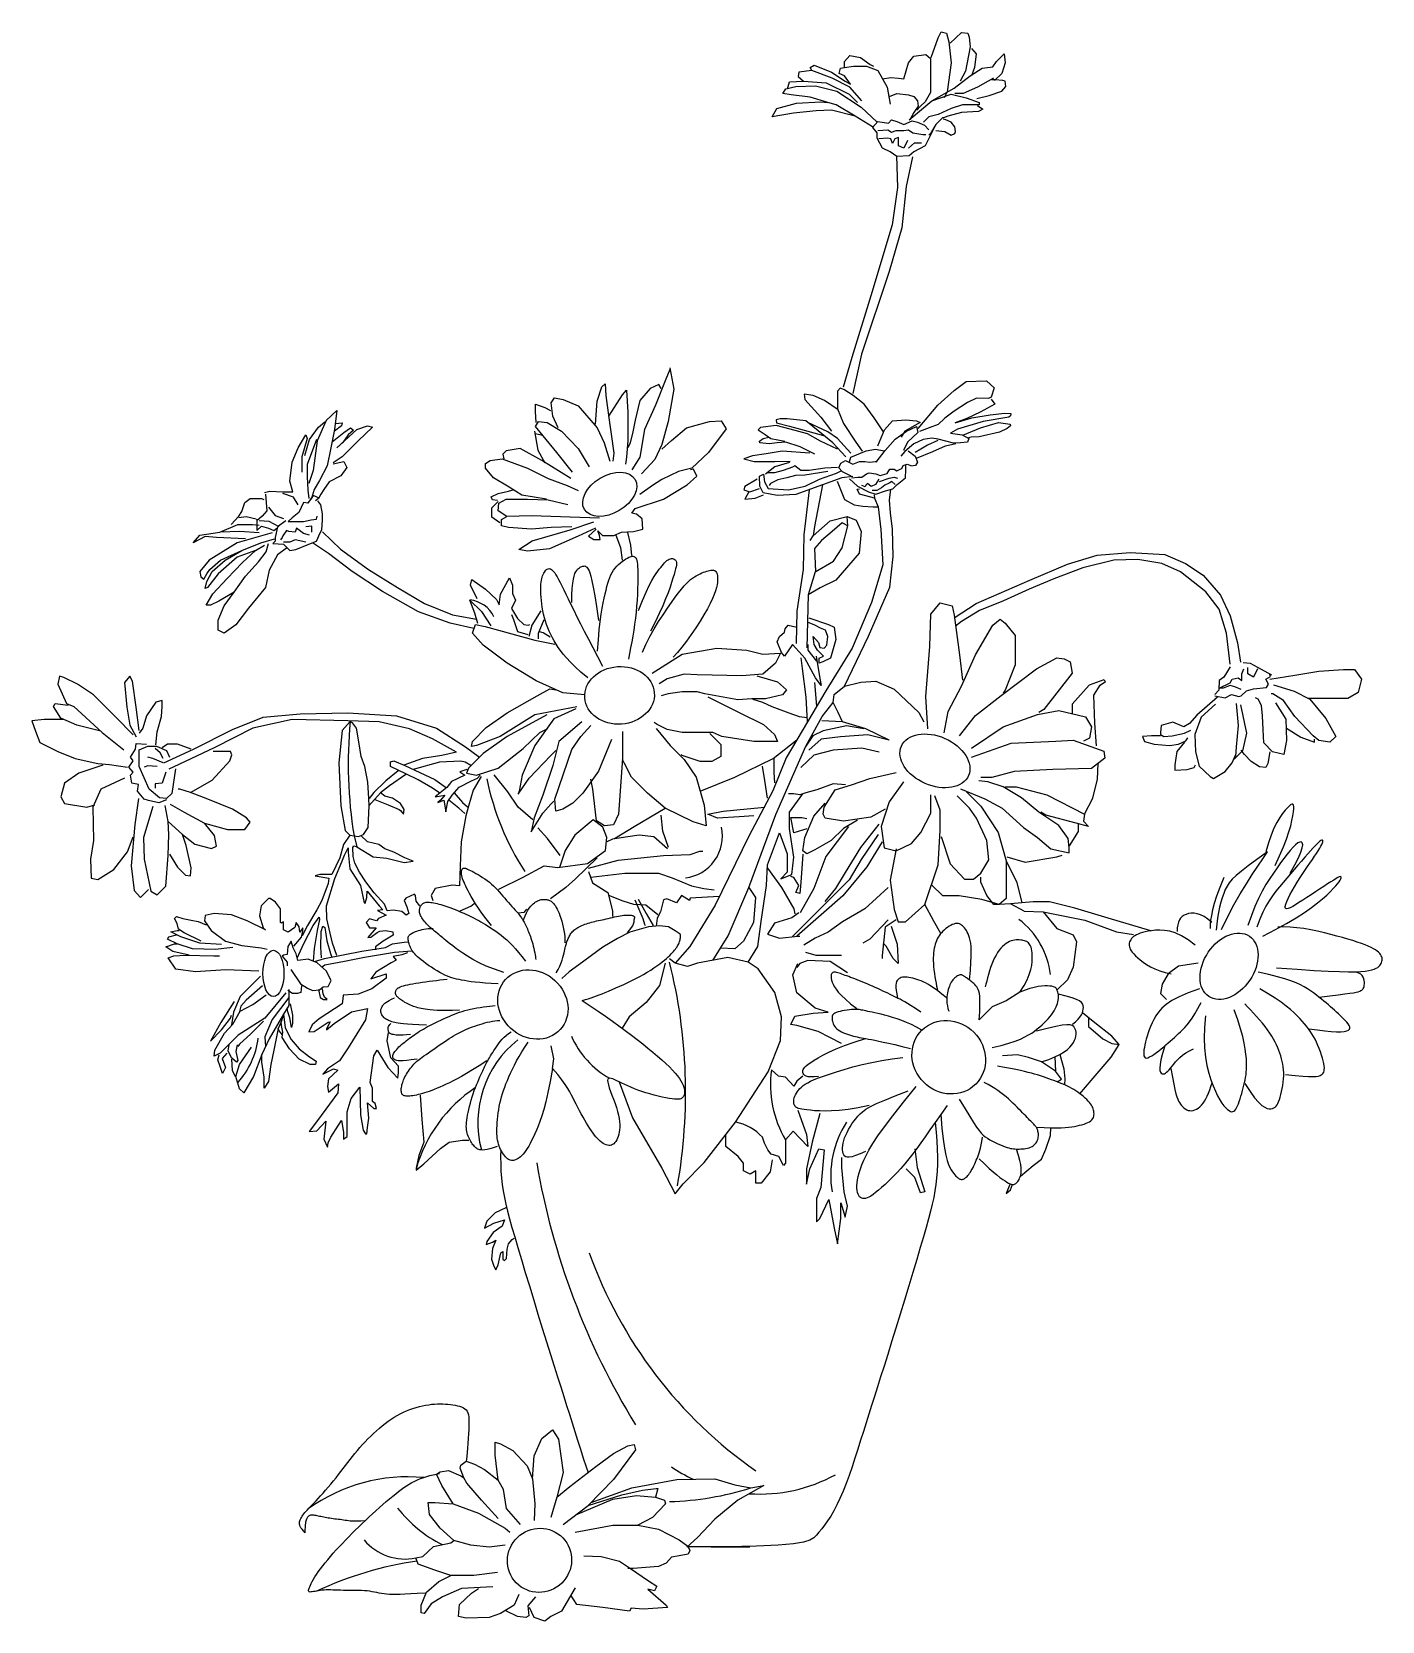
# Model space of a CAD drawing. Extents: x 83 to 520, y 195 to 710.
import ezdxf

# ---------------------------------------------------------------- set-up
doc = ezdxf.new("R2010")
doc.units = 0
doc.header["$LTSCALE"] = 0.9
doc.header["$MEASUREMENT"] = 0
for name, color, linetype in [('3', 3, 'CONTINUOUS'), ('4', 4, 'CONTINUOUS'), ('7', 7, 'CONTINUOUS')]:
    doc.layers.add(name, color=color, linetype=linetype)

msp = doc.modelspace()

# ---------------------------------------------------------------- linework, layer by layer
at = {"layer": '3'}
for points in [[(356.86, 677.98), (360.06, 678.23), (361.3, 677.49), (362.78, 677.98), (365.24, 677.98), (366.72, 678.23), (368.2, 677.24), (371.4, 676.75), (372.39, 676.75)], [(366.47, 674.78), (365.24, 672.32), (363.51, 673.06), (363.51, 675.77), (362.28, 675.27), (361.54, 673.8), (361.05, 675.27), (360.06, 675.52), (357.11, 675.27)], [(366.72, 672.32), (368.69, 674.04), (370.91, 674.04)], [(357.17, 565.11), (356.05, 563.32), (354.71, 562.65), (353.48, 563.66), (352.92, 563.1), (352.7, 562.54), (351.69, 562.99)], [(362.42, 563.32), (361.41, 564.33), (360.52, 563.77), (359.06, 563.1), (358.06, 562.32), (356.5, 561.43), (355.04, 561.43)], [(357.39, 564.33), (360.52, 565.44), (362.08, 565.67), (363.2, 565.44)], [(334.94, 545.17), (335.86, 546.77), (341.35, 551.57), (346.84, 552.94), (349.82, 551.8), (351.42, 548.14), (350.73, 541.05), (343.18, 532.37), (338.15, 529.85), (334.26, 527.56)], [(336.55, 535.11), (342.5, 538.54), (345.24, 542.88), (347.07, 549.97), (346.84, 552.94)], [(172.78, 546.94), (170.81, 547.43), (168.59, 549.15), (168.1, 547.92), (166.12, 548.17), (165.38, 548.42), (164.15, 546.69), (163.91, 546.2), (163.41, 545.46)], [(173.52, 547.92), (173.52, 549.89), (171.55, 549.65)], [(347.07, 549.97), (345.24, 550.88), (342.04, 548.14), (338.61, 545.17), (336.32, 542.65)], [(171.55, 544.72), (168.1, 545.46), (166.37, 544.72), (164.4, 544.72)], [(227.07, 526.32), (224.94, 530.78), (225.32, 532.53), (229.79, 529.43), (233.28, 526.13), (234.25, 524.38), (234.64, 527.87), (237.55, 533.11), (238.53, 530.78), (238.53, 528.07), (239.5, 525.93), (238.14, 523.22), (240.08, 519.92), (242.21, 517.98), (243.57, 517.79), (244.16, 517.98)], [(227.27, 518.37), (226.29, 521.67), (224.74, 525.93), (228.43, 522.25), (231.54, 517.59)], [(243.57, 514.69), (240.27, 515.66), (238.91, 519.53), (238.33, 521.09)], [(247.65, 522.44), (244.74, 517.79), (243.77, 514.1)], [(334.53, 520.13), (340.83, 518.03), (342.7, 517.1), (343.17, 513.13), (341.53, 507.06), (338.96, 505.9), (337.8, 505.43), (337.8, 507.06), (339.2, 507.76), (337.33, 509.63), (336.16, 511.5), (335.93, 514.06), (337.56, 512.2), (338.03, 510.56), (339.43, 510.33), (340.36, 511.26), (340.6, 514.06), (339.9, 516.16), (338.26, 516.86), (336.39, 517.8), (334.06, 518.73)], [(248.62, 519.53), (246.87, 515.07), (246.87, 513.33)], [(250.76, 513.91), (248.43, 515.27), (247.26, 515.66)], [(336.86, 507.76), (338.03, 500.53), (338.5, 498.2), (336.63, 500.77), (333.13, 507.06), (330.32, 510.33), (329.16, 511.5), (326.59, 507.76), (325.65, 508.93), (324.25, 512.43), (324.95, 514.06), (326.59, 515.46), (326.82, 516.63), (327.75, 517.8), (330.56, 517.1)], [(427.64, 478.73), (427.05, 486.05), (426.76, 495.12), (428.81, 498.34), (430.57, 499.51), (429.98, 500.09), (425.3, 498.34), (419.73, 492.19), (419.78, 489.12)], [(474.53, 496.98), (472.44, 497.82), (470.97, 498.24), (468.67, 497.4), (467.41, 497.4), (470.97, 499.07), (471.6, 500.33), (473.48, 500.75), (474.74, 499.91), (474.74, 502), (475.37, 503.67)], [(479.76, 503.67), (478.51, 500.96), (476.62, 502), (476.62, 504.09)], [(333.83, 487.81), (331.46, 488.05), (328.16, 489.23), (322.6, 491.35), (319.53, 492.77), (316.46, 493.71)], [(191.97, 461.58), (191.66, 466.95), (190.74, 472.01), (189.51, 475.23), (188.75, 479.98), (187.98, 484.42), (186.75, 486.11), (185.99, 486.57), (183.38, 483.66), (182.3, 473.23), (182.92, 459.29), (184.3, 451.32), (185.83, 449.78), (188.59, 449.32), (190.28, 449.94), (191.82, 452.24), (192.12, 459.29), (191.97, 461.58)], [(299.24, 464.01), (310.5, 468.52), (322.9, 474.54), (330.56, 480.65)], [(125.35, 473.16), (122.06, 474.56), (120.42, 475.03)], [(125.35, 474.56), (124.41, 476.44), (122.77, 477.85)], [(323.14, 474.5), (323.14, 470.07), (323.41, 466.68)], [(123.47, 471.99), (120.42, 472.22), (119.24, 471.75)], [(126.29, 470.11), (125.11, 466.59), (122.77, 466.36), (122.77, 464.95)], [(228.4, 468.77), (225.79, 464.33), (224.22, 459.12), (223.44, 455.99), (221.87, 447.65), (221.61, 439.82), (221.35, 433.31), (219, 433.57), (213.52, 432.52), (212.21, 430.18), (212.74, 428.61)], [(223.74, 471.03), (221.42, 470.26), (223.12, 469.18), (218.79, 467.16), (217.24, 465.15), (213.52, 462.22), (216.62, 462.68), (215.23, 461.13), (214.3, 460.36), (216.31, 461.13), (216.93, 457.27), (217.55, 460.67), (218.94, 462.68), (221.26, 465.31), (225.29, 467.32), (227.15, 468.25), (228.08, 469.18)], [(245.1, 454.69), (240.4, 458.86), (237.01, 463.81), (232.57, 469.29)], [(321.06, 461.73), (320.27, 467.46), (319.49, 472.16)], [(423.73, 456.55), (426.47, 461.76), (427.93, 467.91), (428.17, 473)], [(193.89, 461.36), (198.26, 459.59), (201.79, 458.06), (202.25, 457.75), (203.17, 456.53), (203.48, 458.06), (202.25, 460.05), (199.64, 461.74), (197.19, 462.35), (195.8, 463.42)], [(271.52, 448.69), (277.9, 452.59), (287.98, 458.54)], [(316.62, 455.99), (311.92, 455.73), (304.87, 455.21), (301.74, 456.51), (306.7, 457.55), (314.53, 458.34), (320.27, 458.86)], [(314.78, 408.63), (317.94, 413.65), (319, 421.79), (320.77, 433.47), (321.13, 440.2), (325.03, 450.46), (327.51, 443.74), (327.51, 437.72), (325.38, 435.6), (328.92, 437.01), (329.63, 442.68), (328.22, 451.88), (328.22, 457.19), (332.51, 463.13)], [(234.14, 432.26), (241.97, 436.17), (248.76, 439.82), (253.19, 439.3), (262.85, 440.61), (268.59, 444.78), (269.11, 448.95), (267.81, 452.34), (264.68, 454.69), (258.67, 449.73), (255.54, 444.78), (253.72, 439.3)], [(289.01, 445.8), (287.18, 451.02), (286.66, 456.23)], [(329.59, 450.53), (328.6, 455.45), (332.22, 455.45), (333.86, 455.12)], [(357.2, 453.32), (351.2, 445.75), (346.24, 437.67), (343.11, 432.46), (339.71, 428.28)], [(418.85, 446.25), (421.78, 450.94), (421.78, 453.28)], [(187.21, 449.55), (188.13, 445.94), (193.35, 442.73), (197.8, 442.27), (203.47, 440.89), (206.39, 441.35), (203.63, 442.42), (200.1, 444.26), (197.18, 445.33), (195.19, 446.71), (191.51, 447.63), (189.44, 449.63)], [(253.98, 443.21), (249.8, 448.69), (246.67, 452.08)], [(288.69, 445.3), (284.25, 449.21), (279.56, 449.73), (275.9, 449.21), (270.94, 448.43), (269.11, 447.65)], [(333.86, 451.84), (329.59, 450.53)], [(347.28, 452.53), (339.98, 442.89), (336.06, 432.46), (331.62, 424.63)], [(263.11, 439.04), (272.77, 441.65), (287.39, 443.21), (296, 443.47), (299.13, 444.52), (300.18, 444.52)], [(332.55, 443.63), (331.89, 434.44), (331.56, 430.82), (330.24, 431.15), (331.23, 433.45), (329.59, 436.08), (328.6, 436.41)], [(398.64, 442.74), (404.5, 440.99), (414.75, 442.74), (416.51, 443.33)], [(265.98, 442.43), (258.94, 435.65), (255.8, 432.78), (250.84, 429.13)], [(263.11, 438), (264.42, 434.35), (269.38, 431.22), (270.94, 425.22), (270.94, 423.4)], [(321.04, 439.03), (325.64, 432.8), (329.59, 425.9), (329.92, 424.26)], [(398.37, 441.42), (401.87, 434.46), (403.48, 427.82)], [(263.89, 436.17), (274.86, 437.48), (285.82, 437.48), (290.26, 435.91), (296.52, 433.31), (300.44, 432.52), (303.83, 432)], [(360.16, 432.8), (352.6, 425.9), (345.36, 421.63), (340.76, 418.35), (336.49, 416.38), (332.87, 414.08)], [(404.21, 425.19), (399.81, 427.53), (396.07, 427.28), (390.45, 428.9), (383.13, 430.07), (377.86, 430.07), (374.17, 433.69)], [(285.62, 423.9), (281.7, 427.03), (277.79, 427.29), (274.39, 428.33), (269.69, 430.16)], [(278.12, 428.81), (280.73, 422.81), (281.25, 420.98), (281.51, 420.46)], [(279.16, 429.07), (281.77, 424.37), (284.12, 420.46)], [(305.48, 429.87), (296.06, 429.38), (295.8, 428.59), (293.19, 430.16), (291.62, 427.81), (288.49, 429.11), (287.44, 428.85), (286.4, 424.94), (285.36, 422.86), (285.09, 420.25)], [(331.23, 424.59), (328.93, 422.94), (323.34, 421.3), (321.04, 417.69), (324.98, 416.38), (330.9, 417.03), (331.56, 417.03)], [(360.16, 422.29), (354.24, 416.05), (351.94, 414.73)], [(362.79, 422.29), (359.17, 419.99), (358.18, 410.79), (358.18, 409.81)], [(377.25, 417.92), (374.93, 421.88), (372.03, 427.28)], [(410.36, 424.89), (414.76, 419.54), (420.03, 417.49), (421.21, 415.15), (420.03, 406.96), (418.28, 402.86), (414.89, 399.61)], [(176.65, 410.02), (176.46, 413.51), (176.55, 418.6), (177.12, 420.3), (177.78, 419.83), (178.44, 415.49), (179.57, 411.44), (179.95, 410.49)], [(361.14, 420.32), (363.11, 414.41), (363.44, 408.17), (361.8, 409.81), (359.5, 413.75), (358.51, 414.73)], [(204.54, 411.61), (202.68, 411), (199.83, 410.5), (200.82, 409.26), (199.2, 408.39), (194.24, 405.42), (192.63, 403.18), (197.59, 404.8), (197.59, 403.43), (193, 399.96), (188.53, 398.23), (183.69, 397.98), (183.57, 396.74), (183.32, 395.13), (175.87, 390.29), (173.64, 388.31), (172.52, 386.08), (174.26, 386.2), (178.85, 389.18), (179.47, 389.3), (178.23, 387.07), (178.23, 386.7), (180.71, 388.8), (186.42, 392.52), (191.51, 393.64), (190.89, 389.92), (185.31, 380.87), (182.45, 376.66), (178.6, 374.05), (177.12, 372.32), (180.59, 374.05), (181.96, 373.68), (178.98, 370.83), (178.6, 368.35), (178.98, 366.49), (182.2, 369.22), (181.96, 366.24), (175.36, 357.38), (172.63, 353.73), (175.14, 353.96), (178.1, 357.15), (177.42, 351.23), (178.56, 348.72), (178.78, 350.09), (179.7, 351.91), (182.2, 355.78), (183.11, 357.38), (183.8, 353.5), (183.8, 351.23), (184.94, 352.14), (184.94, 354.19), (184.94, 356.92), (184.94, 360.11), (186.31, 364.43), (189.04, 368.08), (189.27, 359.2), (190.18, 354.19), (190.86, 353.05), (191.32, 353.05), (191.55, 355.1), (192, 358.06), (191.55, 363.07), (193.6, 361.25), (194.51, 361.25), (194.06, 362.84), (193.14, 363.52), (193.14, 367.85), (192.46, 369.67), (193.6, 378.33), (194.74, 380.15), (198.16, 374.45), (201.35, 371.04), (201.58, 372.86), (201.58, 374.91), (199.07, 377.64), (197.93, 383.11), (198.39, 385.84)], [(273.1, 369.84), (277.4, 358.24), (286.83, 341.92), (291.19, 333.58), (293.73, 336.85), (300.62, 343.73), (310.78, 356.79), (321.31, 373.1), (325.3, 383.25), (325.66, 390.87), (323.49, 398.84), (318.04, 406.46), (314.78, 408.63), (308.24, 410.08), (298.45, 408.27), (295.18, 407.18), (291.19, 408.27), (289.37, 409.72)], [(287.92, 408.27), (286.11, 401.02), (281.75, 395.58), (276.31, 390.87), (274.02, 387.21)], [(345.04, 410.79), (340.76, 410.79), (336.82, 410.79), (333.53, 411.78)], [(422.25, 366), (425.89, 370.28), (432.34, 377.88), (434.97, 381.98), (432.63, 384.61), (427.07, 389), (423.05, 392.17)], [(425.06, 390.58), (425.02, 387.83), (429.7, 383.73), (432.63, 382.27), (434.97, 381.98)], [(332.55, 371.72), (330.57, 370.08), (329.59, 368.43), (326.96, 371.39), (324.66, 371.72), (322.36, 373.69)], [(208.64, 365.57), (209.1, 357.6), (209.78, 350.32), (208.19, 345.99), (207.28, 341.89), (207.28, 341.21), (209.78, 343.26), (215.25, 348.27), (217.99, 350.32), (222.32, 351), (224.37, 351)], [(330.88, 360.69), (333.75, 352.82), (334.11, 348.88), (329.45, 353.89), (326.94, 351.03), (326.94, 343.51), (326.23, 342.8), (324.8, 345.66), (322.29, 346.38), (321.21, 347.81), (320.14, 349.95), (319.42, 351.92)], [(338.05, 359.62), (335.54, 350.31), (333.75, 341.72), (333.75, 336.71), (334.82, 341.72), (337.69, 348.17), (339.48, 347.81), (338.41, 335.64), (336.97, 332.06), (336.97, 324.55), (338.05, 325.62), (340.91, 331.71), (342.7, 322.4), (343.78, 317.39), (344.85, 325.62), (344.85, 330.63), (346.29, 325.98), (347, 329.56), (345.93, 334.21), (345.21, 342.08), (345.21, 344.59), (345.21, 345.3)], [(322.65, 344.59), (321.93, 340.65), (319.06, 337.07), (317.27, 337.07), (317.27, 341.01), (315.48, 339.94), (313.33, 341.01), (313.33, 343.51), (311.54, 345.66), (307.6, 348.88), (307.6, 352.82)], [(403.02, 339.35), (407.15, 342.77), (409.78, 344.82), (411.25, 348.04), (412.71, 352.43), (412.87, 354.96)], [(368.85, 348.17), (369.57, 342.08), (372.07, 334.21), (370.64, 333.85), (368.85, 338.86), (365.99, 341.72)], [(399.53, 336.63), (398.36, 333.7), (399.83, 334.87), (400.46, 336.61)], [(236.32, 329.04), (232.9, 327.45), (230.17, 324.71), (229.49, 322.44), (232.45, 324.03), (235.87, 325.17), (235.18, 323.12), (232.22, 321.07), (230.17, 318.11), (229.94, 317.2), (231.99, 317.88), (233.13, 318.56), (231.99, 315.83), (231.76, 312.42), (232.45, 310.14), (233.13, 309), (233.82, 310.59), (234.73, 314.47), (235.41, 314.92), (235.41, 312.42), (235.87, 311.96), (236.55, 312.64), (236.78, 315.6), (237.24, 317.43), (238.38, 318.79), (239.06, 319.25)], [(171.39, 223.77), (170.81, 224.38), (170.36, 224.92), (170.01, 225.4), (169.77, 225.83), (169.62, 226.22), (169.55, 226.59), (169.54, 226.94), (169.58, 227.29), (169.66, 227.64), (169.78, 227.99), (169.94, 228.36), (170.14, 228.73), (170.37, 229.12), (170.64, 229.52), (170.96, 229.93), (171.31, 230.35), (171.7, 230.79), (172.13, 231.25), (172.6, 231.75), (173.12, 232.28), (173.67, 232.85), (174.28, 233.48), (174.93, 234.16), (175.63, 234.92), (176.38, 235.74), (177.17, 236.62), (177.99, 237.56), (178.83, 238.53), (179.68, 239.53), (180.53, 240.56), (181.36, 241.58), (182.18, 242.61), (182.97, 243.62), (183.73, 244.62), (184.48, 245.6), (185.23, 246.58), (185.97, 247.55), (186.72, 248.51), (187.48, 249.47), (188.27, 250.42), (189.09, 251.38), (189.94, 252.33), (190.81, 253.27), (191.7, 254.2), (192.6, 255.11), (193.53, 255.99), (194.46, 256.84), (195.4, 257.66), (196.34, 258.45), (197.29, 259.19), (198.25, 259.89), (199.21, 260.56), (200.19, 261.18), (201.17, 261.77), (202.17, 262.31), (203.18, 262.81), (204.21, 263.26), (205.24, 263.68), (206.28, 264.05), (207.32, 264.38), (208.36, 264.67), (209.38, 264.91), (210.39, 265.11), (211.37, 265.27), (212.33, 265.39), (213.27, 265.47), (214.18, 265.51), (215.06, 265.53), (215.93, 265.51), (216.78, 265.46), (217.6, 265.4), (218.42, 265.32), (219.21, 265.21), (219.98, 265.09), (220.71, 264.94), (221.4, 264.76), (222.04, 264.54), (222.61, 264.27), (223.11, 263.96), (223.52, 263.59), (223.85, 263.15), (224.09, 262.64), (224.26, 262.04), (224.36, 261.34), (224.41, 260.52), (224.42, 259.57), (224.38, 258.47), (224.32, 257.21), (224.25, 255.79), (224.16, 254.27), (224.05, 252.72), (223.95, 251.21), (223.83, 249.81), (223.72, 248.59), (223.62, 247.62), (223.52, 246.97)], [(210.18, 204.27), (207.68, 204.1), (205.54, 203.97), (203.7, 203.87), (202.14, 203.81), (200.8, 203.77), (199.65, 203.78), (198.65, 203.81), (197.74, 203.88), (196.91, 203.98), (196.12, 204.1), (195.36, 204.25), (194.61, 204.4), (193.87, 204.55), (193.11, 204.69), (192.32, 204.82), (191.49, 204.93), (190.59, 205.01), (189.65, 205.06), (188.67, 205.09), (187.68, 205.11), (186.67, 205.12), (185.67, 205.12), (184.69, 205.12), (183.74, 205.13), (182.84, 205.15), (181.98, 205.18), (181.16, 205.21), (180.37, 205.24), (179.62, 205.26), (178.9, 205.26), (178.2, 205.25), (177.53, 205.22), (176.87, 205.16), (176.24, 205.08), (175.65, 204.99), (175.09, 204.89), (174.57, 204.8), (174.1, 204.71), (173.68, 204.64), (173.33, 204.6), (173.03, 204.58), (172.81, 204.61), (172.64, 204.67), (172.53, 204.78), (172.49, 204.95), (172.49, 205.18), (172.55, 205.47), (172.67, 205.83), (172.83, 206.27), (173.05, 206.78), (173.32, 207.37), (173.66, 208.01), (174.05, 208.72), (174.51, 209.49), (175.04, 210.31), (175.63, 211.18), (176.3, 212.1), (177.04, 213.05), (177.83, 214.05), (178.67, 215.06), (179.56, 216.1), (180.49, 217.16), (181.45, 218.22), (182.43, 219.28), (183.42, 220.35), (184.43, 221.41), (185.46, 222.46), (186.51, 223.52), (187.57, 224.58), (188.65, 225.64), (189.75, 226.7), (190.87, 227.76), (192, 228.82), (193.15, 229.88), (194.29, 230.93), (195.43, 231.95), (196.55, 232.95), (197.65, 233.9), (198.71, 234.81), (199.72, 235.66), (200.68, 236.44), (201.6, 237.17), (202.49, 237.83), (203.36, 238.45), (204.22, 239.02), (205.09, 239.55), (205.96, 240.04), (206.86, 240.49), (207.8, 240.92), (208.77, 241.31), (209.76, 241.68), (210.77, 242.01), (211.79, 242.31), (212.82, 242.58), (213.85, 242.82), (214.87, 243.02)], [(264.04, 233.64), (277.13, 238.33), (291.71, 241.05), (304.06, 241.29), (310.49, 239.32), (315.67, 238.33), (319.88, 239.07), (311.47, 234.38), (304.06, 228.21), (298.38, 222.29), (294.92, 219.08)], [(171.39, 223.77), (171.4, 224.78), (171.43, 225.63), (171.48, 226.32), (171.55, 226.88), (171.63, 227.33), (171.72, 227.7), (171.82, 228.01), (171.93, 228.27), (172.04, 228.52), (172.15, 228.74), (172.28, 228.95), (172.43, 229.13), (172.59, 229.28), (172.77, 229.41), (172.97, 229.51), (173.2, 229.57), (173.46, 229.6), (173.76, 229.6), (174.07, 229.57), (174.42, 229.52), (174.78, 229.46), (175.17, 229.38), (175.58, 229.29), (176, 229.2), (176.44, 229.11), (176.9, 229.01), (177.37, 228.92), (177.85, 228.83), (178.35, 228.75), (178.86, 228.66), (179.38, 228.58), (179.91, 228.5), (180.46, 228.42), (181.01, 228.35), (181.57, 228.28), (182.13, 228.21), (182.69, 228.14), (183.24, 228.07), (183.79, 228), (184.32, 227.92), (184.84, 227.85), (185.38, 227.77), (185.97, 227.7), (186.63, 227.65), (187.4, 227.62), (188.3, 227.62), (189.38, 227.65), (190.66, 227.72)]]:
    msp.add_lwpolyline(points, dxfattribs=at)
for centre, radius, start, end in [((223.69, 516.16), 9.83, 26.192, 83.8504), ((327.39, 472.73), 142.08, 174.4107, 189.3877), ((314.1, 484.8), 85.55, 191.3348, 213.165), ((292.85, 449.48), 13.68, 276.87, 11.9998), ((386.92, 401.67), 25.96, 6.5138, 53.2281), ((121, 366.43), 173.58, 349.9429, 14.0702), ((357.38, 368.99), 35.34, 172.3524, 210.5444), ((252.28, 328.99), 46.72, 123.4593, 164.4054), ((308.03, 341.79), 15.25, 41.6474, 79.5878), ((373.71, 339.38), 32.15, 147.1632, 189.2771), ((482.08, 384.03), 239.17, 189.7167, 211.5813), ((401.25, 363.85), 146.46, 199.6928, 235.0465), ((318.63, 287.29), 50.96, 235.7696, 244.8887), ((318.63, 287.29), 50.96, 266.1225, 298.7178), ((204.63, 186.71), 55.2, 84.6714, 125.77), ((286.61, 329.92), 96.09, 271.6601, 287.6086), ((234.8, 257.79), 42.38, 217.8305, 243.2709), ((203.79, 232.82), 17.54, 220.4433, 281.2507), ((225.41, 96.09), 119.88, 98.5487, 114.8191)]:
    msp.add_arc(centre, radius, start, end, dxfattribs=at)
at = {"layer": '4'}
for points in [[(262.87, 500.67), (260.65, 502.6), (258.79, 504.3), (257.25, 505.82), (255.98, 507.17), (254.92, 508.39), (254.05, 509.53), (253.31, 510.59), (252.65, 511.63), (252.03, 512.67), (251.45, 513.71), (250.92, 514.76), (250.42, 515.82), (249.97, 516.89), (249.56, 517.97), (249.19, 519.07), (248.86, 520.18), (248.58, 521.32), (248.35, 522.46), (248.15, 523.59), (247.99, 524.71), (247.87, 525.8), (247.78, 526.85), (247.72, 527.84), (247.68, 528.76), (247.67, 529.6), (247.69, 530.38), (247.73, 531.08), (247.8, 531.72), (247.88, 532.31), (247.99, 532.84), (248.12, 533.34), (248.27, 533.8), (248.44, 534.22), (248.63, 534.62), (248.84, 534.97), (249.06, 535.28), (249.29, 535.55), (249.53, 535.77), (249.78, 535.94), (250.04, 536.05), (250.31, 536.1), (250.58, 536.08), (250.86, 535.98), (251.16, 535.81), (251.48, 535.54), (251.82, 535.17), (252.18, 534.7), (252.56, 534.12), (252.98, 533.41), (253.44, 532.58), (253.94, 531.62), (254.5, 530.51), (255.12, 529.25), (255.81, 527.84), (256.57, 526.27), (257.42, 524.52), (258.36, 522.61), (259.4, 520.52), (260.53, 518.26), (261.76, 515.83), (263.09, 513.25), (264.52, 510.5), (266.06, 507.59), (267.7, 504.53)], [(257.72, 525.11), (257.75, 527.64), (257.85, 529.71), (258.01, 531.37), (258.22, 532.69), (258.46, 533.7), (258.72, 534.48), (259.01, 535.06), (259.3, 535.51), (259.59, 535.88), (259.87, 536.17), (260.16, 536.4), (260.43, 536.57), (260.69, 536.7), (260.95, 536.79), (261.19, 536.86), (261.42, 536.91), (261.63, 536.94), (261.84, 536.95), (262.03, 536.93), (262.23, 536.86), (262.42, 536.73), (262.62, 536.54), (262.83, 536.26), (263.05, 535.89), (263.3, 535.39), (263.57, 534.68), (263.88, 533.63), (264.24, 532.13), (264.66, 530.06), (265.16, 527.32), (265.73, 523.78), (266.41, 519.33)], [(266.09, 509.36), (266.34, 513.06), (266.62, 516.25), (266.92, 518.98), (267.23, 521.32), (267.55, 523.32), (267.87, 525.05), (268.19, 526.55), (268.5, 527.9), (268.8, 529.14), (269.09, 530.28), (269.38, 531.34), (269.69, 532.32), (270.02, 533.22), (270.38, 534.06), (270.78, 534.84), (271.24, 535.57), (271.75, 536.25), (272.3, 536.88), (272.89, 537.46), (273.49, 537.99), (274.09, 538.47), (274.68, 538.88), (275.23, 539.24), (275.74, 539.53), (276.2, 539.76), (276.6, 539.93), (276.95, 540.04), (277.25, 540.1), (277.52, 540.1), (277.76, 540.06), (277.97, 539.98), (278.16, 539.85), (278.33, 539.69), (278.49, 539.47), (278.63, 539.17), (278.76, 538.77), (278.86, 538.24), (278.95, 537.56), (279.02, 536.71), (279.07, 535.67), (279.1, 534.42), (279.11, 532.99), (279.09, 531.39), (279.04, 529.66), (278.97, 527.83), (278.86, 525.93), (278.72, 523.98), (278.53, 522.01), (278.31, 520.04), (278.06, 518.09), (277.77, 516.15), (277.46, 514.23), (277.13, 512.33), (276.78, 510.46), (276.43, 508.61), (276.07, 506.78)], [(279.28, 522.54), (280.63, 525.82), (281.79, 528.47), (282.78, 530.58), (283.63, 532.23), (284.36, 533.51), (284.99, 534.49), (285.54, 535.27), (286.05, 535.91), (286.51, 536.51), (286.96, 537.05), (287.38, 537.55), (287.78, 537.99), (288.16, 538.37), (288.54, 538.7), (288.9, 538.96), (289.26, 539.16), (289.63, 539.28), (289.98, 539.34), (290.32, 539.34), (290.63, 539.27), (290.92, 539.15), (291.17, 538.97), (291.37, 538.74), (291.52, 538.46), (291.61, 538.13), (291.64, 537.74), (291.6, 537.27), (291.51, 536.69), (291.35, 536), (291.12, 535.16), (290.83, 534.16), (290.47, 532.99), (290.04, 531.63), (289.52, 530.06), (288.88, 528.27), (288.11, 526.26), (287.17, 524.02), (286.05, 521.53), (284.71, 518.79), (283.15, 515.79)], [(280.57, 509.03), (281.74, 511.57), (283.03, 514.08), (284.4, 516.55), (285.83, 518.92), (287.26, 521.17), (288.66, 523.27), (290, 525.17), (291.22, 526.86), (292.31, 528.29), (293.27, 529.49), (294.12, 530.49), (294.88, 531.31), (295.57, 531.99), (296.21, 532.55), (296.82, 533.02), (297.42, 533.42), (298.03, 533.79), (298.64, 534.12), (299.24, 534.41), (299.83, 534.68), (300.41, 534.91), (300.95, 535.1), (301.46, 535.27), (301.93, 535.41), (302.35, 535.51), (302.72, 535.58), (303.05, 535.63), (303.34, 535.63), (303.6, 535.61), (303.84, 535.54), (304.05, 535.44), (304.23, 535.3), (304.41, 535.12), (304.56, 534.89), (304.7, 534.61), (304.8, 534.28), (304.89, 533.89), (304.94, 533.43), (304.95, 532.9), (304.93, 532.3), (304.87, 531.61), (304.74, 530.83), (304.54, 529.93), (304.23, 528.9), (303.81, 527.72), (303.24, 526.37), (302.51, 524.84), (301.61, 523.1), (300.51, 521.17), (299.24, 519.08), (297.86, 516.92), (296.4, 514.75), (294.9, 512.65), (293.4, 510.68), (291.93, 508.91), (290.55, 507.43)], [(373.01, 484.19), (372.35, 494.72), (373.67, 510.84), (374, 521.36), (376.97, 524.98), (380.92, 524), (381.58, 521.04), (383.22, 508.2), (384.21, 499.98)], [(261.9, 495.2), (254.82, 495.85), (246.13, 499.71), (236.79, 505.5), (229.06, 511.29), (225.52, 515.14), (226.49, 518.04), (229.71, 517.4), (245.8, 512.89), (252.24, 511.61)], [(378.28, 482.87), (379.6, 489.78), (383.88, 498.01), (388.49, 508.2), (394.09, 517.75), (396.39, 519.72), (398.04, 518.4), (401.33, 514.46), (401.33, 504.92), (398.04, 496.69), (397.38, 495.7)], [(283.79, 502.28), (293.45, 508.39), (304.72, 510.32), (314.38, 509.68), (319.53, 508.39), (325.32, 508.71), (323.71, 505.5), (319.53, 501.96), (312.77, 501.32), (298.28, 501.64), (294.09, 501.96), (288.62, 500.35), (286.05, 498.74)], [(383.22, 481.89), (388.49, 488.47), (396.72, 495.05), (408.25, 503.6), (414.84, 507.22), (417.14, 506.89), (419.12, 505.9), (419.78, 502.28), (410.55, 490.44), (408.91, 489.45)], [(115.71, 482.3), (110.08, 487.93), (102.8, 495.2), (97.64, 498.72), (93.18, 500.83), (91.77, 501.3), (91.3, 498.72), (94.11, 492.39), (96.46, 491.45), (105.62, 483.01), (112.66, 477.38)], [(317.59, 501.32), (324.36, 499.39), (327.25, 496.81), (325.96, 495.2), (320.49, 493.92), (315.98, 493.92), (311.48, 493.6), (300.85, 495.53), (298.28, 496.17), (293.45, 496.17), (288.94, 495.53), (286.69, 494.88)], [(360.5, 480.57), (352.93, 484.19), (345.35, 486.49), (344.03, 489.45), (342.39, 492.74), (342.72, 495.37), (346.01, 498.01), (351.28, 499.32), (356.22, 499.65), (362.15, 497.02), (370.05, 489.45), (371.7, 486.49)], [(259.33, 491.35), (245.8, 488.77), (234.54, 481.7), (226.81, 478.8), (225.2, 478.48), (225.52, 480.09), (230.03, 484.59), (236.79, 489.42), (246.45, 494.88), (250.63, 497.13), (252.56, 496.81)], [(301.82, 494.56), (312.12, 489.42), (319.85, 485.56), (323.39, 482.34), (324.36, 480.09), (316.63, 480.09), (306.33, 481.7), (303.43, 482.98), (297.96, 482.98), (293.45, 482.98), (288.62, 483.95), (285.4, 485.56), (284.44, 486.2)], [(122.99, 479.02), (123.46, 483.24), (124.87, 488.17), (125.11, 491.45), (125.11, 493.33), (122.99, 492.86), (119.94, 488.4), (118.77, 484.41), (117.59, 482.77)], [(259, 490.7), (251.92, 487.49), (245.8, 478.8), (241.62, 469.16), (240.65, 464.01), (240.33, 463.04), (243.87, 468.19), (250.96, 475.59), (252.56, 477.2)], [(333.5, 478.6), (338.76, 488.19), (342.39, 492.74)], [(387.17, 477.94), (397.38, 484.85), (408.58, 488.79), (415.49, 490.11), (424.06, 488.14), (426.03, 484.85), (425.37, 481.23), (423.4, 480.24)], [(93.18, 487.23), (86.84, 487.23), (82.85, 486.76), (84.02, 483.48), (85.43, 479.72), (91.3, 476.91), (96.93, 474.56), (104.21, 472.92), (107.97, 472.69), (113.84, 471.75)], [(249.67, 488.77), (236.79, 481.7), (229.06, 476.23), (224.24, 471.41), (223.59, 469.8), (226.81, 469.16), (233.89, 471.41), (241.94, 477.84), (247.41, 482.98), (249.99, 484.27)], [(260.94, 486.52), (253.53, 480.09), (251.6, 472.37), (248.38, 462.72), (245.48, 455.33), (244.52, 450.82), (248.38, 456.93), (250.96, 459.83), (251.92, 460.79)], [(270.59, 480.73), (266.41, 470.44), (261.26, 463.37), (258.04, 460.15), (254.82, 458.22), (252.56, 457.58), (252.24, 461.44), (257.72, 477.52), (260.61, 481.7), (263.83, 485.24)], [(285.08, 484.27), (289.59, 478.8), (294.09, 474.3), (297.96, 468.51), (300.53, 459.51), (301.18, 452.75), (296.99, 454.04), (287.98, 458.54), (282.18, 463.37), (277.03, 468.51), (274.78, 473.01), (274.13, 474.3)], [(352.27, 484.19), (346.67, 485.18), (339.09, 483.53), (335.8, 481.89), (333.5, 478.6)], [(345.35, 486.49), (338.67, 486.75)], [(126.52, 461.2), (123.94, 460.26), (120.65, 460.96), (119.24, 461.43), (117.13, 464.01), (117.37, 466.12), (115.25, 466.59), (114.78, 469.17), (115.72, 470.11), (114.31, 471.75), (115.72, 473.86), (114.78, 475.03), (116.43, 477.61), (116.66, 479.49), (119.95, 479.26)], [(134.5, 477.61), (130.04, 479.25), (126.75, 479.25), (125.11, 478.08)], [(274.13, 483.31), (274.13, 474.62), (272.85, 456.61), (271.24, 453.07), (268.34, 452.75), (265.76, 454.36), (264.48, 464.65), (263.83, 467.87)], [(302.46, 482.66), (306.01, 479.12), (306.01, 475.27), (303.11, 473.66), (299.24, 473.66), (293.45, 475.59), (293.13, 475.91)], [(360.5, 480.57), (353.58, 482.22), (344.69, 481.56), (338.44, 480.9), (334.48, 477.28)], [(387.17, 474.98), (400.02, 479.58), (414.51, 480.24), (420.11, 480.57), (429.98, 476.95), (430.31, 474.65), (426.03, 471.36), (413.52, 471.03), (401, 470.37), (393.76, 468.4), (390.14, 468.4)], [(134.26, 463.54), (141.3, 467.53), (146.94, 473.86), (147.64, 475.74), (147.17, 476.91), (143.42, 476.91), (141.54, 476.91)], [(357.21, 476.62), (351.61, 477.94), (342.39, 477.28), (336.13, 475.64), (331.85, 471.69)], [(105.85, 472.45), (98.11, 469.87), (93.41, 466.59), (92.24, 462.13), (93.41, 460.02), (100.69, 458.85), (103.27, 459.55)], [(359.18, 458.2), (354.57, 455.57), (345.68, 454.25), (339.75, 455.24), (339.09, 456.55), (339.42, 458.86), (343.05, 464.45), (348.31, 466.1), (354.24, 468.07), (362.8, 470.04)], [(112.9, 468.23), (105.15, 464.71), (102.57, 458.85), (102.8, 448.06), (101.86, 441.96), (102.1, 435.86), (104.21, 435.4), (109.38, 438.68), (113.84, 444.31), (115.71, 449.23)], [(127.69, 459.79), (132.15, 457.21), (138.72, 453.69), (146.23, 451.58), (151.87, 451.58), (153.51, 453.92), (152.34, 455.33), (147.88, 458.15), (139.9, 461.43), (134.26, 463.54), (130.74, 464.71), (130.27, 464.71)], [(346.34, 466.1), (342.39, 466.42), (337.12, 464.45), (333.5, 463.46), (331.52, 462.81), (329.54, 463.13), (327.9, 463.13)], [(365.11, 467.08), (360.5, 460.5), (357.86, 452.61), (358.85, 445.7), (362.8, 444.71), (367.74, 447.01), (370.71, 450.63), (374, 456.88), (374, 462.81)], [(383.55, 464.78), (391.45, 461.49), (397.05, 458.53), (403.97, 452.28), (408.58, 448.99), (412.86, 445.37), (418.79, 444.05), (418.79, 445.7), (418.46, 448.66), (415.49, 452.94), (408.91, 457.21)], [(385.53, 463.79), (390.14, 459.19), (395.74, 450.63), (398.37, 441.42), (398.37, 429.25), (396.07, 427.28), (394.42, 427.28), (392.11, 430.24), (390.14, 434.51), (390.14, 436.16)], [(408.91, 457.21), (403.31, 461.82), (397.38, 465.44), (392.44, 467.08), (389.48, 467.41)], [(398.04, 465.44), (401.66, 465.44), (411.54, 462.81), (423.73, 456.55), (423.4, 454.25), (425.04, 452.61), (421.09, 453.59), (411.21, 456.23), (409.57, 457.21)], [(122.05, 459.08), (119, 449), (119.24, 441.96), (121.35, 431.64), (123.46, 430.47), (126.28, 433.28), (126.98, 443.13), (127.22, 449.94), (126.98, 454.16), (126.04, 459.32)], [(350.29, 454.58), (345.68, 451.95), (341.73, 448), (336.46, 445.04), (333.83, 443.72), (332.51, 444.71), (333.17, 448.99), (336.13, 455.9), (339.75, 460.17)], [(362.8, 445.37), (360.83, 435.17), (362.15, 425.63), (363.46, 421.68), (365.77, 421.68), (372.03, 427.28), (376.31, 440.11), (376.97, 451.29), (376.97, 457.87), (375.32, 462.48)], [(377.29, 449.32), (380.26, 440.43), (384.87, 435.5), (387.83, 435.5), (390.14, 437.47), (392.77, 441.75), (392.11, 448), (388.82, 455.24), (386.52, 458.53), (382.56, 462.48)], [(485.44, 439.94), (486.94, 443.08), (488.17, 445.93), (489.16, 448.5), (489.94, 450.79), (490.52, 452.8), (490.94, 454.55), (491.23, 456.04), (491.41, 457.28), (491.51, 458.27), (491.52, 459.01), (491.44, 459.52), (491.26, 459.79), (490.98, 459.84), (490.59, 459.66), (490.09, 459.27), (489.46, 458.66), (488.72, 457.83), (487.88, 456.78), (486.97, 455.47), (486.03, 453.88), (485.09, 452), (484.16, 449.79), (483.3, 447.24), (482.51, 444.32)], [(126.98, 454.16), (131.68, 449.94), (135.67, 446.89), (141.07, 445.48), (142.71, 446.18), (142.01, 449.7), (138.72, 453.69)], [(356.94, 449.93), (351.46, 441.84), (347.54, 435.32), (329.03, 416.83)], [(358.25, 447.58), (353.29, 439.5), (345.46, 430.11), (330.58, 417)], [(483, 444.32), (479.53, 441.83), (476.75, 439.78), (474.56, 438.09), (472.88, 436.68), (471.61, 435.46), (470.65, 434.35), (469.93, 433.28), (469.34, 432.14), (468.82, 430.89), (468.34, 429.51), (467.9, 428), (467.51, 426.39), (467.17, 424.67), (466.87, 422.86), (466.62, 420.96), (466.42, 418.99)], [(468.15, 419.16), (470.12, 423.36), (472.14, 427.22), (474.17, 430.77), (476.17, 434.02), (478.09, 436.98), (479.9, 439.67), (481.55, 442.11), (483, 444.32)], [(231.7, 420.48), (230.02, 422.62), (228.62, 424.49), (227.47, 426.12), (226.53, 427.54), (225.76, 428.77), (225.14, 429.86), (224.62, 430.82), (224.18, 431.68), (223.78, 432.48), (223.41, 433.21), (223.09, 433.9), (222.81, 434.53), (222.57, 435.11), (222.37, 435.65), (222.21, 436.16), (222.09, 436.63), (222.02, 437.07), (221.98, 437.48), (221.99, 437.85), (222.03, 438.19), (222.11, 438.47), (222.23, 438.71), (222.37, 438.89), (222.55, 439.02), (222.75, 439.08), (222.99, 439.09), (223.27, 439.04), (223.59, 438.93), (223.96, 438.78), (224.38, 438.58), (224.86, 438.34), (225.4, 438.05), (226, 437.73), (226.66, 437.37), (227.35, 436.97), (228.08, 436.54), (228.83, 436.08), (229.58, 435.58), (230.32, 435.06), (231.04, 434.5), (231.73, 433.91), (232.39, 433.3), (233.02, 432.67), (233.64, 432.02), (234.25, 431.36), (234.84, 430.69), (235.43, 430), (236.02, 429.32), (236.61, 428.64), (237.2, 427.96), (237.77, 427.3), (238.33, 426.67), (238.86, 426.07), (239.35, 425.51), (239.79, 425), (240.19, 424.55), (240.52, 424.16), (240.8, 423.82), (241.04, 423.53), (241.24, 423.26), (241.42, 423.01), (241.59, 422.76), (241.75, 422.5), (241.91, 422.21), (242.09, 421.89), (242.28, 421.53), (242.48, 421.14), (242.69, 420.73), (242.9, 420.3), (243.11, 419.85), (243.32, 419.38), (243.53, 418.91), (243.73, 418.43), (243.93, 417.94), (244.12, 417.44), (244.31, 416.91), (244.49, 416.37), (244.68, 415.79), (244.86, 415.17), (245.05, 414.52), (245.23, 413.82), (245.41, 413.11), (245.57, 412.38), (245.72, 411.68), (245.85, 411.03), (245.95, 410.43), (246.01, 409.92), (246.03, 409.52)], [(303.34, 409.18), (308.37, 417.19), (315.1, 432.76), (317.23, 429.58), (316.52, 421.44), (313.33, 415.42), (310.5, 412.94), (305.86, 413.18)], [(235.66, 405.25), (232.65, 406.3), (229.99, 407.37), (227.67, 408.45), (225.64, 409.51), (223.89, 410.54), (222.38, 411.52), (221.09, 412.43), (219.98, 413.25), (219.04, 413.97), (218.23, 414.6), (217.54, 415.14), (216.95, 415.63), (216.43, 416.06), (215.95, 416.45), (215.51, 416.82), (215.08, 417.18), (214.63, 417.55), (214.18, 417.92), (213.72, 418.29), (213.25, 418.67), (212.79, 419.05), (212.34, 419.44), (211.9, 419.83), (211.47, 420.23), (211.06, 420.63), (210.67, 421.04), (210.31, 421.44), (209.97, 421.84), (209.66, 422.24), (209.38, 422.63), (209.14, 423.01), (208.93, 423.38), (208.76, 423.73), (208.62, 424.08), (208.52, 424.41), (208.45, 424.72), (208.41, 425.03), (208.41, 425.34), (208.43, 425.63), (208.47, 425.92), (208.54, 426.2), (208.63, 426.47), (208.75, 426.74), (208.89, 426.98), (209.05, 427.21), (209.24, 427.42), (209.45, 427.6), (209.69, 427.75), (209.95, 427.86), (210.23, 427.95), (210.55, 428), (210.88, 428.03), (211.25, 428.03), (211.65, 428.01), (212.08, 427.96), (212.54, 427.9), (213.03, 427.81), (213.55, 427.71), (214.11, 427.58), (214.68, 427.44), (215.29, 427.28), (215.91, 427.1), (216.55, 426.9), (217.21, 426.68), (217.89, 426.44), (218.57, 426.19), (219.26, 425.92), (219.96, 425.64), (220.66, 425.35), (221.36, 425.05), (222.06, 424.75), (222.75, 424.45), (223.43, 424.14), (224.11, 423.83), (224.79, 423.52), (225.47, 423.19), (226.15, 422.85), (226.85, 422.49), (227.56, 422.11), (228.29, 421.7), (229.05, 421.27), (229.82, 420.81), (230.62, 420.31), (231.44, 419.78), (232.27, 419.22), (233.12, 418.62), (233.98, 417.99), (234.85, 417.31), (235.73, 416.59), (236.63, 415.82), (237.55, 414.96), (238.5, 414.01), (239.48, 412.95), (240.5, 411.76), (241.56, 410.42), (242.68, 408.91)], [(221.61, 425.22), (225, 426.79), (226.05, 427.57)], [(242.11, 422.38), (242.58, 423.58), (243.05, 424.6), (243.51, 425.44), (243.96, 426.14), (244.4, 426.71), (244.83, 427.17), (245.23, 427.55), (245.62, 427.85), (245.98, 428.11), (246.32, 428.32), (246.64, 428.49), (246.95, 428.63), (247.23, 428.74), (247.5, 428.82), (247.76, 428.88), (248.01, 428.92), (248.25, 428.95), (248.48, 428.96), (248.71, 428.97), (248.94, 428.96), (249.16, 428.94), (249.38, 428.91), (249.6, 428.87), (249.82, 428.83), (250.05, 428.77), (250.29, 428.7), (250.52, 428.6), (250.77, 428.48), (251.02, 428.33), (251.28, 428.13), (251.55, 427.89), (251.82, 427.6), (252.1, 427.24), (252.39, 426.83), (252.69, 426.35), (252.98, 425.81), (253.28, 425.19), (253.58, 424.5), (253.88, 423.73), (254.17, 422.88), (254.45, 421.95), (254.72, 420.95), (254.96, 419.92), (255.17, 418.86), (255.33, 417.81), (255.45, 416.78), (255.5, 415.79), (255.49, 414.86)], [(243.01, 425.74), (242.23, 424.7), (240.4, 424.44)], [(252.7, 405.12), (253.32, 406.28), (253.83, 407.36), (254.24, 408.37), (254.57, 409.29), (254.83, 410.14), (255.04, 410.91), (255.2, 411.6), (255.34, 412.22), (255.46, 412.75), (255.57, 413.22), (255.67, 413.64), (255.76, 414.01), (255.86, 414.35), (255.95, 414.66), (256.05, 414.97), (256.16, 415.28), (256.28, 415.6), (256.41, 415.93), (256.55, 416.26), (256.71, 416.6), (256.87, 416.93), (257.05, 417.26), (257.24, 417.57), (257.44, 417.88), (257.66, 418.16), (257.89, 418.44), (258.14, 418.69), (258.4, 418.94), (258.69, 419.18), (259.01, 419.41), (259.35, 419.63), (259.72, 419.85), (260.11, 420.06), (260.54, 420.28), (260.99, 420.49), (261.46, 420.69), (261.96, 420.88), (262.47, 421.07), (262.99, 421.24), (263.52, 421.4), (264.07, 421.55), (264.62, 421.69), (265.19, 421.83), (265.76, 421.96), (266.36, 422.09), (266.96, 422.22), (267.58, 422.35), (268.21, 422.49), (268.87, 422.65), (269.53, 422.8), (270.2, 422.97), (270.87, 423.13), (271.53, 423.28), (272.18, 423.42), (272.81, 423.55), (273.42, 423.65), (273.99, 423.74), (274.54, 423.8), (275.05, 423.84), (275.52, 423.86), (275.95, 423.87), (276.34, 423.86), (276.69, 423.83), (276.99, 423.79), (277.25, 423.74), (277.46, 423.68), (277.63, 423.62), (277.76, 423.54), (277.86, 423.45), (277.93, 423.36), (277.97, 423.25), (277.99, 423.14), (277.99, 423.03), (277.97, 422.9), (277.95, 422.77), (277.92, 422.63), (277.88, 422.48), (277.85, 422.32), (277.82, 422.15), (277.81, 421.97), (277.8, 421.77), (277.78, 421.54), (277.71, 421.26), (277.58, 420.89), (277.33, 420.43), (276.96, 419.84), (276.42, 419.1), (275.69, 418.2)], [(464.95, 421.42), (463.7, 422.55), (462.49, 423.38), (461.34, 423.96), (460.26, 424.32), (459.24, 424.48), (458.3, 424.47), (457.44, 424.34), (456.66, 424.1), (455.98, 423.79), (455.38, 423.4), (454.88, 422.91), (454.47, 422.31), (454.15, 421.58), (453.92, 420.71), (453.78, 419.69), (453.74, 418.5)], [(233.83, 401.6), (231.58, 401.72), (229.62, 401.85), (227.9, 401.99), (226.41, 402.15), (225.11, 402.3), (223.97, 402.46), (222.96, 402.63), (222.04, 402.79), (221.19, 402.95), (220.4, 403.12), (219.64, 403.31), (218.9, 403.52), (218.17, 403.76), (217.42, 404.05), (216.65, 404.39), (215.84, 404.8), (214.98, 405.27), (214.07, 405.8), (213.15, 406.37), (212.23, 406.97), (211.33, 407.58), (210.47, 408.19), (209.66, 408.79), (208.93, 409.37), (208.29, 409.9), (207.73, 410.39), (207.26, 410.86), (206.85, 411.29), (206.5, 411.71), (206.2, 412.12), (205.95, 412.52), (205.73, 412.92), (205.53, 413.32), (205.35, 413.72), (205.2, 414.12), (205.07, 414.51), (204.96, 414.88), (204.88, 415.23), (204.81, 415.56), (204.76, 415.86), (204.73, 416.13), (204.72, 416.37), (204.74, 416.59), (204.77, 416.78), (204.83, 416.96), (204.92, 417.13), (205.03, 417.29), (205.17, 417.44), (205.33, 417.59), (205.53, 417.74), (205.77, 417.9), (206.04, 418.05), (206.35, 418.21), (206.7, 418.36), (207.1, 418.52), (207.56, 418.68), (208.06, 418.84), (208.61, 419), (209.21, 419.15), (209.85, 419.29), (210.53, 419.4), (211.25, 419.49), (212, 419.55), (212.79, 419.57)], [(292.83, 417.64), (291.16, 418.76), (289.07, 420.01), (286.14, 420.43), (282.52, 420.01), (276.53, 418.34), (272.49, 416.25), (267.75, 413.47), (264.13, 410.82), (261.2, 408.6), (256.88, 405.54), (254.51, 403.31)], [(261.06, 396.21), (262.11, 396.48), (263.07, 396.75), (263.97, 397.04), (264.84, 397.35), (265.7, 397.67), (266.58, 398.03), (267.51, 398.41), (268.51, 398.82), (269.59, 399.27), (270.76, 399.75), (271.99, 400.27), (273.26, 400.81), (274.57, 401.39), (275.89, 402), (277.21, 402.63), (278.5, 403.29), (279.76, 403.97), (280.98, 404.66), (282.15, 405.37), (283.26, 406.07), (284.3, 406.76), (285.28, 407.44), (286.18, 408.09), (287, 408.71), (287.73, 409.29), (288.38, 409.84), (288.96, 410.34), (289.47, 410.82), (289.92, 411.27), (290.32, 411.7), (290.67, 412.11), (290.99, 412.5), (291.29, 412.87), (291.55, 413.24), (291.79, 413.59), (292, 413.94), (292.18, 414.27), (292.35, 414.61), (292.49, 414.93), (292.61, 415.26), (292.71, 415.58), (292.79, 415.89), (292.84, 416.21), (292.88, 416.51), (292.9, 416.81), (292.89, 417.1), (292.87, 417.38), (292.83, 417.64)], [(386.54, 402.85), (386.81, 405.94), (386.98, 408.5), (387.06, 410.59), (387.07, 412.3), (387.01, 413.67), (386.9, 414.77), (386.74, 415.68), (386.54, 416.46), (386.32, 417.15), (386.07, 417.78), (385.8, 418.35), (385.52, 418.86), (385.23, 419.31), (384.92, 419.71), (384.61, 420.06), (384.29, 420.36), (383.97, 420.62), (383.65, 420.84), (383.32, 421), (382.98, 421.11), (382.62, 421.16), (382.24, 421.16), (381.83, 421.1), (381.39, 420.97), (380.91, 420.78), (380.41, 420.53), (379.9, 420.23), (379.38, 419.89), (378.87, 419.5), (378.37, 419.08), (377.89, 418.63), (377.45, 418.16), (377.05, 417.68), (376.69, 417.19), (376.37, 416.67), (376.08, 416.14), (375.83, 415.58), (375.61, 415), (375.41, 414.4), (375.25, 413.76), (375.1, 413.1), (374.98, 412.4), (374.88, 411.65), (374.81, 410.87), (374.78, 410.03), (374.78, 409.14), (374.82, 408.2), (374.89, 407.18), (375.01, 406.11), (375.16, 405), (375.33, 403.89), (375.51, 402.81), (375.69, 401.8), (375.86, 400.89), (376.01, 400.1), (376.14, 399.48)], [(459.59, 414.11), (457.29, 415.87), (455.15, 417.17), (453.16, 418.07), (451.33, 418.63), (449.65, 418.92), (448.12, 419), (446.73, 418.93), (445.48, 418.78), (444.38, 418.61), (443.4, 418.41), (442.55, 418.2), (441.8, 417.97), (441.15, 417.72), (440.59, 417.45), (440.1, 417.17), (439.67, 416.88), (439.3, 416.56), (438.99, 416.24), (438.72, 415.9), (438.51, 415.55), (438.36, 415.18), (438.25, 414.81), (438.2, 414.43), (438.21, 414.03), (438.27, 413.63), (438.39, 413.22), (438.58, 412.78), (438.86, 412.32), (439.23, 411.82), (439.69, 411.28), (440.27, 410.7), (440.97, 410.05), (441.8, 409.36), (442.76, 408.63), (443.87, 407.88), (445.13, 407.15), (446.54, 406.46), (448.12, 405.83), (449.86, 405.29), (451.78, 404.86)], [(485.89, 406.8), (492.59, 406.32), (498.14, 405.97), (502.67, 405.72), (506.31, 405.58), (509.2, 405.52), (511.47, 405.54), (513.25, 405.62), (514.67, 405.75), (515.84, 405.92), (516.8, 406.12), (517.59, 406.36), (518.21, 406.62), (518.71, 406.91), (519.09, 407.21), (519.39, 407.53), (519.62, 407.86), (519.82, 408.2), (519.97, 408.54), (520.08, 408.89), (520.14, 409.25), (520.16, 409.61), (520.12, 409.97), (520.02, 410.34), (519.87, 410.7), (519.65, 411.07), (519.37, 411.44), (519, 411.81), (518.55, 412.18), (517.99, 412.57), (517.33, 412.96), (516.55, 413.37), (515.64, 413.79), (514.6, 414.22), (513.42, 414.67), (512.1, 415.13), (510.65, 415.6), (509.07, 416.09), (507.35, 416.59), (505.51, 417.09), (503.53, 417.6), (501.43, 418.12), (499.24, 418.62), (496.99, 419.08), (494.74, 419.48), (492.51, 419.79), (490.35, 419.99), (488.29, 420.05), (486.38, 419.96)], [(402.85, 398.92), (404.16, 401.03), (405.15, 402.94), (405.87, 404.66), (406.35, 406.2), (406.65, 407.58), (406.8, 408.8), (406.84, 409.87), (406.81, 410.81), (406.76, 411.63), (406.68, 412.34), (406.57, 412.94), (406.44, 413.46), (406.28, 413.89), (406.09, 414.26), (405.87, 414.57), (405.62, 414.84), (405.34, 415.07), (405.03, 415.26), (404.69, 415.43), (404.33, 415.56), (403.94, 415.66), (403.52, 415.74), (403.08, 415.79), (402.62, 415.82), (402.13, 415.83), (401.63, 415.8), (401.11, 415.74), (400.57, 415.64), (400.03, 415.49), (399.47, 415.28), (398.92, 415), (398.35, 414.65), (397.79, 414.23), (397.23, 413.72), (396.68, 413.14), (396.14, 412.48), (395.62, 411.74), (395.12, 410.92), (394.64, 410.03), (394.18, 409.06), (393.76, 408.01), (393.36, 406.92), (393, 405.79), (392.66, 404.66), (392.36, 403.56), (392.08, 402.49), (391.83, 401.5), (391.6, 400.6)], [(345.04, 382.23), (337.48, 386.17), (330.57, 388.14), (328.6, 388.46), (329.92, 391.09), (335.83, 392.08), (340.76, 392.41), (336.49, 393.72), (330.57, 398.64), (329.26, 404.55), (330.9, 408.17)], [(347.01, 405.21), (341.42, 408.82), (334.19, 409.15), (331.56, 408.17), (330.57, 406.85)], [(460.56, 408.27), (454.22, 407.29), (450.81, 404.86), (448.86, 401.45), (448.37, 398.52), (450.28, 396.57)], [(221.33, 393.07), (219.09, 392.98), (217.17, 392.94), (215.52, 392.95), (214.11, 392.99), (212.92, 393.06), (211.89, 393.15), (211.02, 393.26), (210.25, 393.37), (209.56, 393.49), (208.94, 393.6), (208.37, 393.72), (207.85, 393.85), (207.36, 393.99), (206.89, 394.14), (206.43, 394.31), (205.98, 394.49), (205.52, 394.69), (205.05, 394.9), (204.59, 395.13), (204.14, 395.36), (203.7, 395.6), (203.28, 395.84), (202.88, 396.08), (202.52, 396.32), (202.2, 396.54), (201.91, 396.75), (201.66, 396.96), (201.44, 397.16), (201.25, 397.35), (201.09, 397.54), (200.95, 397.72), (200.85, 397.89), (200.76, 398.06), (200.7, 398.22), (200.66, 398.39), (200.64, 398.55), (200.63, 398.71), (200.64, 398.88), (200.66, 399.04), (200.69, 399.21), (200.74, 399.38), (200.8, 399.56), (200.9, 399.74), (201.03, 399.92), (201.21, 400.1), (201.46, 400.28), (201.77, 400.46), (202.17, 400.63), (202.65, 400.8), (203.22, 400.97), (203.87, 401.13), (204.6, 401.29), (205.4, 401.45), (206.28, 401.61), (207.22, 401.77), (208.22, 401.93), (209.27, 402.09), (210.37, 402.25), (211.51, 402.41), (212.68, 402.57), (213.85, 402.72), (215.03, 402.87), (216.21, 403), (217.36, 403.12)], [(370.79, 392.46), (369.06, 393.6), (367.64, 394.51), (366.48, 395.22), (365.52, 395.79), (364.73, 396.23), (364.04, 396.59), (363.41, 396.89), (362.8, 397.19), (362.16, 397.5), (361.48, 397.82), (360.77, 398.17), (360.03, 398.53), (359.26, 398.9), (358.47, 399.27), (357.66, 399.66), (356.82, 400.04), (355.97, 400.43), (355.11, 400.81), (354.25, 401.19), (353.38, 401.56), (352.53, 401.92), (351.7, 402.26), (350.9, 402.59), (350.12, 402.9), (349.38, 403.19), (348.69, 403.45), (348.02, 403.7), (347.4, 403.93), (346.8, 404.15), (346.24, 404.35), (345.71, 404.54), (345.2, 404.73), (344.72, 404.9), (344.27, 405.05), (343.85, 405.18), (343.46, 405.28), (343.1, 405.34), (342.78, 405.36), (342.49, 405.33), (342.25, 405.24), (342.04, 405.08), (341.87, 404.86), (341.76, 404.58), (341.7, 404.22), (341.69, 403.81), (341.75, 403.33), (341.87, 402.78), (342.06, 402.17), (342.33, 401.5), (342.72, 400.74), (343.28, 399.89), (344.03, 398.92), (345.04, 397.82), (346.34, 396.58), (347.97, 395.17), (349.98, 393.58)], [(379.09, 397.09), (378.03, 397.94), (377.04, 398.71), (376.13, 399.39), (375.28, 400.01), (374.48, 400.56), (373.71, 401.04), (372.97, 401.48), (372.25, 401.87), (371.53, 402.22), (370.82, 402.53), (370.12, 402.8), (369.43, 403.04), (368.77, 403.24), (368.12, 403.41), (367.5, 403.54), (366.9, 403.65), (366.34, 403.72), (365.81, 403.76), (365.31, 403.76), (364.85, 403.71), (364.42, 403.62), (364.03, 403.48), (363.69, 403.29), (363.39, 403.04), (363.13, 402.72), (362.92, 402.33), (362.77, 401.82), (362.69, 401.19), (362.69, 400.41), (362.77, 399.46), (362.93, 398.31), (363.2, 396.95)], [(389.64, 389.93), (389.8, 392.5), (389.88, 394.57), (389.89, 396.21), (389.83, 397.48), (389.71, 398.45), (389.55, 399.18), (389.34, 399.75), (389.1, 400.21), (388.83, 400.62), (388.54, 401), (388.24, 401.34), (387.93, 401.66), (387.62, 401.95), (387.3, 402.22), (386.99, 402.48), (386.68, 402.71), (386.39, 402.93), (386.11, 403.14), (385.85, 403.34), (385.59, 403.52), (385.35, 403.69), (385.13, 403.84), (384.91, 403.99), (384.71, 404.12), (384.53, 404.23), (384.35, 404.33), (384.17, 404.41), (383.99, 404.47), (383.81, 404.5), (383.61, 404.5), (383.4, 404.47), (383.17, 404.4), (382.91, 404.29), (382.63, 404.14), (382.34, 403.96), (382.04, 403.74), (381.73, 403.49), (381.43, 403.2), (381.14, 402.88), (380.87, 402.52), (380.62, 402.14), (380.39, 401.73), (380.17, 401.28), (379.98, 400.81), (379.81, 400.31), (379.65, 399.79), (379.52, 399.24), (379.39, 398.66), (379.29, 398.06), (379.21, 397.43), (379.16, 396.76), (379.16, 396.06), (379.21, 395.31), (379.33, 394.51), (379.52, 393.65), (379.79, 392.74)], [(496.38, 387.07), (499.19, 386.67), (501.62, 386.38), (503.68, 386.19), (505.39, 386.1), (506.79, 386.09), (507.88, 386.18), (508.7, 386.34), (509.26, 386.58), (509.59, 386.89), (509.72, 387.26), (509.66, 387.68), (509.46, 388.14), (509.13, 388.63), (508.71, 389.15), (508.21, 389.69), (507.67, 390.24), (507.12, 390.79), (506.55, 391.34), (505.96, 391.89), (505.35, 392.45), (504.72, 393.02), (504.07, 393.59), (503.41, 394.18), (502.72, 394.79), (502, 395.4), (501.26, 396.03), (500.49, 396.67), (499.68, 397.32), (498.83, 397.97), (497.93, 398.63), (496.98, 399.29), (495.97, 399.94), (494.89, 400.6), (493.69, 401.25), (492.29, 401.9), (490.62, 402.57), (488.64, 403.24), (486.25, 403.92), (483.41, 404.62), (480.04, 405.34)], [(499.79, 397.3), (503.18, 397.72), (505.89, 398.05), (508.02, 398.32), (509.66, 398.55), (510.87, 398.73), (511.76, 398.9), (512.4, 399.05), (512.88, 399.21), (513.27, 399.39), (513.59, 399.59), (513.84, 399.82), (514.04, 400.09), (514.19, 400.4), (514.29, 400.75), (514.35, 401.15), (514.38, 401.61), (514.38, 402.12), (514.33, 402.67), (514.21, 403.23), (513.99, 403.78), (513.66, 404.29), (513.19, 404.74), (512.55, 405.1), (511.74, 405.34)], [(210.66, 388.19), (208.17, 388.31), (206.14, 388.42), (204.52, 388.53), (203.25, 388.65), (202.26, 388.76), (201.49, 388.88), (200.88, 388.99), (200.36, 389.11), (199.89, 389.22), (199.46, 389.34), (199.05, 389.46), (198.68, 389.59), (198.32, 389.74), (197.99, 389.9), (197.68, 390.08), (197.39, 390.27), (197.11, 390.49), (196.85, 390.74), (196.61, 390.99), (196.4, 391.26), (196.21, 391.54), (196.06, 391.83), (195.94, 392.12), (195.87, 392.41), (195.83, 392.69), (195.83, 392.97), (195.87, 393.24), (195.94, 393.51), (196.04, 393.77), (196.17, 394.03), (196.31, 394.29), (196.48, 394.54), (196.66, 394.79), (196.88, 395.03), (197.16, 395.29), (197.52, 395.57), (198, 395.88), (198.6, 396.22), (199.35, 396.6), (200.29, 397.03)], [(402.85, 398.92), (402.85, 398.92), (398.35, 396.11), (393.85, 394.14), (389.64, 389.93)], [(393.85, 380.94), (396.77, 381.66), (399.23, 382.37), (401.29, 383.05), (403.01, 383.72), (404.44, 384.38), (405.65, 385.03), (406.69, 385.67), (407.61, 386.32), (408.47, 386.97), (409.28, 387.63), (410.03, 388.29), (410.73, 388.94), (411.38, 389.6), (411.98, 390.26), (412.53, 390.92), (413.02, 391.57), (413.48, 392.21), (413.88, 392.85), (414.23, 393.48), (414.54, 394.1), (414.79, 394.69), (415, 395.27), (415.16, 395.82), (415.27, 396.34), (415.34, 396.84), (415.36, 397.3), (415.35, 397.74), (415.3, 398.14), (415.24, 398.52), (415.15, 398.87), (415.05, 399.19), (414.95, 399.48), (414.84, 399.75), (414.71, 399.99), (414.55, 400.2), (414.33, 400.39), (414.04, 400.55), (413.66, 400.68), (413.17, 400.79), (412.56, 400.86), (411.8, 400.91), (410.9, 400.9), (409.87, 400.84), (408.71, 400.69), (407.42, 400.44), (406.01, 400.08), (404.49, 399.57), (402.85, 398.92)], [(419.87, 388.52), (420.87, 389.34), (421.66, 390.11), (422.28, 390.83), (422.73, 391.52), (423.05, 392.17), (423.25, 392.78), (423.35, 393.37), (423.38, 393.93), (423.35, 394.48), (423.18, 395.01), (422.81, 395.53), (422.17, 396.05), (421.18, 396.57), (419.77, 397.1), (417.85, 397.65), (415.37, 398.22)], [(461.01, 399.98), (457.36, 398.7), (454.4, 397.43), (452.05, 396.16), (450.2, 394.91), (448.79, 393.67), (447.71, 392.45), (446.88, 391.25), (446.22, 390.07), (445.65, 388.93), (445.14, 387.82), (444.71, 386.74), (444.33, 385.7), (444, 384.69), (443.73, 383.71), (443.49, 382.77), (443.29, 381.87), (443.13, 381.01), (443, 380.21), (442.93, 379.48), (442.93, 378.84), (443, 378.31), (443.16, 377.91), (443.41, 377.66), (443.78, 377.57), (444.26, 377.66), (444.85, 377.9), (445.52, 378.28), (446.25, 378.76), (447.02, 379.32), (447.82, 379.93), (448.61, 380.58), (449.39, 381.22), (450.13, 381.85), (450.85, 382.46), (451.53, 383.06), (452.2, 383.66), (452.86, 384.25), (453.52, 384.85), (454.17, 385.47), (454.84, 386.1), (455.52, 386.75), (456.22, 387.48), (456.96, 388.31), (457.74, 389.29), (458.58, 390.47), (459.48, 391.89), (460.45, 393.58), (461.5, 395.6)], [(488.82, 372.21), (491.94, 371.9), (494.42, 371.69), (496.33, 371.58), (497.77, 371.55), (498.81, 371.6), (499.55, 371.71), (500.06, 371.88), (500.44, 372.09), (500.75, 372.33), (501, 372.62), (501.2, 372.97), (501.33, 373.37), (501.41, 373.85), (501.42, 374.4), (501.37, 375.04), (501.25, 375.78), (501.07, 376.62), (500.82, 377.55), (500.52, 378.54), (500.17, 379.57), (499.77, 380.62), (499.34, 381.66), (498.89, 382.68), (498.41, 383.66), (497.91, 384.57), (497.39, 385.43), (496.85, 386.25), (496.26, 387.05), (495.64, 387.84), (494.97, 388.64), (494.24, 389.46), (493.45, 390.32), (492.58, 391.23), (491.6, 392.21), (490.45, 393.25), (489.09, 394.39), (487.46, 395.62), (485.53, 396.95), (483.23, 398.4), (480.52, 399.98)], [(207.61, 377.22), (205.75, 376.94), (204.26, 376.75), (203.09, 376.65), (202.19, 376.63), (201.52, 376.67), (201.03, 376.75), (200.68, 376.88), (200.41, 377.02), (200.2, 377.18), (200.02, 377.35), (199.89, 377.53), (199.79, 377.73), (199.75, 377.94), (199.75, 378.17), (199.79, 378.42), (199.88, 378.7), (200.02, 378.99), (200.2, 379.31), (200.43, 379.65), (200.7, 380), (201.01, 380.37), (201.36, 380.75), (201.75, 381.14), (202.17, 381.54), (202.62, 381.94), (203.1, 382.35), (203.61, 382.75), (204.13, 383.16), (204.66, 383.56), (205.21, 383.96), (205.75, 384.35), (206.28, 384.74), (206.82, 385.12), (207.34, 385.49), (207.88, 385.85), (208.44, 386.22), (209.02, 386.59), (209.64, 386.96), (210.3, 387.34), (211.01, 387.74), (211.78, 388.14), (212.61, 388.56), (213.47, 388.98), (214.36, 389.4), (215.27, 389.83), (216.18, 390.24), (217.09, 390.65), (217.97, 391.04), (218.84, 391.41), (219.68, 391.76), (220.52, 392.09), (221.36, 392.4), (222.22, 392.69), (223.1, 392.96), (224.01, 393.2), (224.96, 393.42), (225.97, 393.62), (227.01, 393.8), (228.07, 393.96), (229.12, 394.1), (230.15, 394.23), (231.14, 394.36), (232.07, 394.47), (232.92, 394.59)], [(261.06, 396.21), (263.7, 394.47), (266.21, 392.78), (268.59, 391.13), (270.85, 389.53), (273, 387.97), (275.05, 386.46), (277.01, 384.98), (278.88, 383.54), (280.67, 382.13), (282.38, 380.77), (284, 379.44), (285.51, 378.17), (286.91, 376.94), (288.19, 375.78), (289.34, 374.67), (290.35, 373.63), (291.21, 372.66), (291.94, 371.75), (292.55, 370.91), (293.04, 370.14), (293.43, 369.42), (293.73, 368.76), (293.95, 368.16), (294.1, 367.61), (294.19, 367.12), (294.24, 366.67), (294.23, 366.27), (294.19, 365.91), (294.1, 365.59), (293.99, 365.31), (293.85, 365.06), (293.68, 364.84), (293.5, 364.64), (293.28, 364.48), (293, 364.35), (292.66, 364.25), (292.22, 364.2), (291.68, 364.19), (291.02, 364.23), (290.21, 364.33), (289.25, 364.48), (288.15, 364.68), (286.95, 364.93), (285.68, 365.22), (284.36, 365.55), (283.01, 365.92), (281.68, 366.31), (280.38, 366.73), (279.15, 367.18), (277.98, 367.63), (276.87, 368.1), (275.83, 368.56), (274.86, 369.01), (273.95, 369.44), (273.1, 369.84), (272.32, 370.21), (271.61, 370.53), (270.97, 370.78), (270.42, 370.95), (269.97, 371.01), (269.63, 370.94), (269.4, 370.71), (269.31, 370.3), (269.36, 369.7), (269.55, 368.88), (269.86, 367.88), (270.27, 366.74), (270.73, 365.5), (271.22, 364.19), (271.71, 362.85), (272.16, 361.52), (272.55, 360.25), (272.85, 359.07), (273.07, 357.96), (273.2, 356.94), (273.26, 355.99), (273.25, 355.12), (273.19, 354.3), (273.08, 353.55), (272.92, 352.85), (272.73, 352.19), (272.51, 351.59), (272.25, 351.05), (271.97, 350.57), (271.65, 350.16), (271.31, 349.82), (270.95, 349.56), (270.56, 349.38), (270.15, 349.28), (269.72, 349.26), (269.28, 349.33), (268.82, 349.46), (268.36, 349.66), (267.89, 349.93), (267.42, 350.25), (266.95, 350.62), (266.48, 351.05), (266.01, 351.52), (265.54, 352.05), (265.07, 352.63), (264.59, 353.27), (264.09, 353.98), (263.58, 354.74), (263.05, 355.58), (262.51, 356.48), (261.94, 357.43), (261.37, 358.43), (260.8, 359.46), (260.23, 360.5), (259.68, 361.55), (259.14, 362.58), (258.63, 363.59), (258.14, 364.56), (257.64, 365.55), (257.07, 366.59), (256.38, 367.72), (255.54, 369), (254.48, 370.48), (253.15, 372.19), (251.52, 374.18)], [(371.07, 386.56), (369.39, 387.54), (367.74, 388.39), (366.12, 389.12), (364.56, 389.75), (363.05, 390.28), (361.61, 390.73), (360.26, 391.12), (359, 391.45), (357.85, 391.74), (356.8, 391.99), (355.85, 392.2), (355, 392.39), (354.23, 392.55), (353.55, 392.69), (352.95, 392.81), (352.42, 392.93), (351.96, 393.03), (351.55, 393.12), (351.16, 393.19), (350.79, 393.25), (350.4, 393.3), (349.98, 393.32), (349.5, 393.32), (348.95, 393.3), (348.31, 393.25), (347.6, 393.18), (346.84, 393.08), (346.07, 392.97), (345.31, 392.83), (344.59, 392.67), (343.94, 392.5), (343.37, 392.32), (342.92, 392.12), (342.57, 391.9), (342.32, 391.67), (342.15, 391.42), (342.04, 391.15), (341.99, 390.86), (341.99, 390.55), (342.01, 390.21), (342.06, 389.85), (342.13, 389.46), (342.23, 389.06), (342.38, 388.66), (342.57, 388.25), (342.82, 387.85), (343.13, 387.45), (343.51, 387.07), (343.97, 386.71), (344.5, 386.38), (345.07, 386.07), (345.69, 385.78), (346.34, 385.51), (347, 385.26), (347.66, 385.05), (348.31, 384.85), (348.93, 384.68), (349.55, 384.52), (350.17, 384.38), (350.81, 384.25), (351.48, 384.12), (352.19, 383.99), (352.97, 383.85), (353.82, 383.69), (354.77, 383.52), (355.85, 383.31), (357.1, 383.06), (358.56, 382.75), (360.28, 382.37), (362.31, 381.9), (364.67, 381.33), (367.42, 380.66)], [(462.97, 391.21), (462.57, 387.5), (462.45, 384.04), (462.58, 380.83), (462.9, 377.87), (463.39, 375.16), (463.99, 372.69), (464.68, 370.48), (465.4, 368.51), (466.13, 366.79), (466.86, 365.31), (467.56, 364.04), (468.25, 362.98), (468.9, 362.11), (469.52, 361.42), (470.09, 360.89), (470.61, 360.52), (471.07, 360.28), (471.47, 360.17), (471.83, 360.2), (472.16, 360.34), (472.46, 360.61), (472.74, 360.98), (473.02, 361.47), (473.29, 362.06), (473.57, 362.74), (473.85, 363.51), (474.13, 364.34), (474.41, 365.22), (474.68, 366.12), (474.94, 367.03), (475.18, 367.93), (475.4, 368.8), (475.6, 369.63), (475.78, 370.44), (475.93, 371.25), (476.05, 372.08), (476.14, 372.96), (476.2, 373.9), (476.23, 374.93), (476.22, 376.07), (476.16, 377.34), (476.04, 378.79), (475.82, 380.44), (475.47, 382.34), (474.97, 384.53), (474.28, 387.04), (473.38, 389.9), (472.23, 393.16)], [(475.65, 369.29), (477.35, 366.69), (478.83, 364.7), (480.1, 363.25), (481.19, 362.24), (482.11, 361.61), (482.9, 361.27), (483.57, 361.15), (484.14, 361.16), (484.64, 361.26), (485.08, 361.42), (485.46, 361.65), (485.79, 361.96), (486.09, 362.35), (486.36, 362.83), (486.62, 363.41), (486.86, 364.09), (487.11, 364.87), (487.34, 365.74), (487.57, 366.68), (487.77, 367.67), (487.94, 368.7), (488.09, 369.74), (488.19, 370.78), (488.25, 371.8), (488.25, 372.79), (488.2, 373.74), (488.11, 374.67), (487.97, 375.58), (487.79, 376.47), (487.57, 377.35), (487.32, 378.23), (487.03, 379.11), (486.71, 380), (486.35, 380.9), (485.95, 381.81), (485.49, 382.74), (484.98, 383.69), (484.41, 384.67), (483.77, 385.67), (483.04, 386.7), (482.24, 387.77), (481.37, 388.86), (480.45, 389.95), (479.5, 391.04), (478.52, 392.12), (477.55, 393.16), (476.58, 394.16), (475.65, 395.11)], [(205.47, 385.15), (204.2, 385.05), (203.13, 385), (202.23, 384.98), (201.48, 384.98), (200.86, 385.02), (200.36, 385.07), (199.94, 385.14), (199.6, 385.22), (199.31, 385.31), (199.07, 385.41), (198.86, 385.52), (198.7, 385.65), (198.56, 385.8), (198.45, 385.96), (198.37, 386.15), (198.31, 386.36), (198.26, 386.61), (198.23, 386.87), (198.24, 387.16), (198.29, 387.47), (198.38, 387.79), (198.54, 388.12), (198.77, 388.46), (199.07, 388.8)], [(230.17, 376.62), (227.71, 375.03), (225.55, 373.69), (223.66, 372.56), (222.01, 371.62), (220.55, 370.83), (219.26, 370.16), (218.09, 369.58), (217.01, 369.08), (215.99, 368.61), (215.01, 368.17), (214.09, 367.78), (213.2, 367.41), (212.36, 367.08), (211.56, 366.77), (210.78, 366.5), (210.05, 366.26), (209.34, 366.04), (208.66, 365.86), (208.01, 365.7), (207.39, 365.56), (206.81, 365.45), (206.26, 365.36), (205.74, 365.29), (205.27, 365.24), (204.83, 365.21), (204.43, 365.21), (204.07, 365.23), (203.74, 365.27), (203.46, 365.35), (203.21, 365.46), (203, 365.61), (202.83, 365.8), (202.69, 366.03), (202.6, 366.3), (202.53, 366.6), (202.5, 366.93), (202.49, 367.28), (202.51, 367.66), (202.56, 368.04), (202.63, 368.44), (202.71, 368.84), (202.82, 369.25), (202.95, 369.67), (203.1, 370.09), (203.27, 370.52), (203.47, 370.97), (203.69, 371.42), (203.95, 371.89), (204.23, 372.38), (204.53, 372.86), (204.85, 373.35), (205.19, 373.84), (205.53, 374.3), (205.87, 374.75), (206.21, 375.17), (206.54, 375.55), (206.86, 375.89), (207.18, 376.21), (207.51, 376.5), (207.87, 376.8), (208.27, 377.11), (208.72, 377.44), (209.24, 377.81), (209.84, 378.24), (210.54, 378.73), (211.3, 379.27), (212.13, 379.85), (213, 380.46), (213.89, 381.07), (214.78, 381.69), (215.66, 382.29), (216.5, 382.86), (217.3, 383.39), (218.05, 383.88), (218.76, 384.34), (219.45, 384.76), (220.12, 385.16), (220.77, 385.53), (221.43, 385.88), (222.09, 386.21), (222.77, 386.53), (223.45, 386.83), (224.16, 387.12), (224.88, 387.41), (225.61, 387.68), (226.36, 387.94), (227.13, 388.2), (227.91, 388.45), (228.71, 388.69), (229.52, 388.92), (230.34, 389.14), (231.17, 389.33), (231.99, 389.49), (232.82, 389.61), (233.64, 389.69), (234.44, 389.72)], [(409.87, 376.36), (412.21, 377.14), (414.17, 377.93), (415.8, 378.72), (417.13, 379.52), (418.19, 380.32), (419.03, 381.1), (419.68, 381.87), (420.17, 382.62), (420.55, 383.35), (420.81, 384.04), (420.98, 384.7), (421.05, 385.33), (421.03, 385.91), (420.94, 386.46), (420.77, 386.95), (420.55, 387.4), (420.25, 387.79), (419.79, 388.09), (419.09, 388.28), (418.02, 388.31), (416.5, 388.16), (414.42, 387.79), (411.69, 387.18), (408.2, 386.28)], [(233.53, 348.89), (232.27, 348.47), (231.19, 348.16), (230.29, 347.94), (229.53, 347.82), (228.9, 347.77), (228.38, 347.79), (227.94, 347.85), (227.56, 347.96), (227.23, 348.09), (226.92, 348.26), (226.65, 348.45), (226.4, 348.66), (226.17, 348.91), (225.94, 349.18), (225.72, 349.48), (225.5, 349.81), (225.26, 350.16), (225.03, 350.55), (224.79, 350.95), (224.56, 351.38), (224.35, 351.83), (224.15, 352.29), (223.97, 352.77), (223.82, 353.26), (223.7, 353.76), (223.62, 354.28), (223.57, 354.82), (223.55, 355.4), (223.57, 356.01), (223.62, 356.68), (223.7, 357.4), (223.82, 358.18), (223.97, 359.04), (224.15, 359.95), (224.36, 360.91), (224.6, 361.9), (224.87, 362.92), (225.16, 363.95), (225.47, 364.98), (225.8, 366), (226.15, 367), (226.52, 367.97), (226.89, 368.9), (227.26, 369.79), (227.62, 370.63), (227.97, 371.42), (228.3, 372.14), (228.6, 372.81), (228.87, 373.4), (229.11, 373.94), (229.34, 374.43), (229.56, 374.89), (229.77, 375.33), (229.99, 375.76), (230.22, 376.2), (230.48, 376.67), (230.76, 377.16), (231.07, 377.68), (231.4, 378.23), (231.75, 378.8), (232.12, 379.38), (232.51, 379.98), (232.91, 380.59), (233.32, 381.21), (233.75, 381.83), (234.2, 382.45), (234.68, 383.07), (235.22, 383.68), (235.81, 384.29), (236.48, 384.89), (237.24, 385.48), (238.1, 386.06)], [(251.52, 374.18), (250.74, 369.96), (250, 366.39), (249.3, 363.39), (248.63, 360.88), (248, 358.79), (247.39, 357.03), (246.81, 355.53), (246.26, 354.2), (245.73, 352.98), (245.21, 351.86), (244.72, 350.83), (244.24, 349.89), (243.77, 349.03), (243.31, 348.26), (242.86, 347.57), (242.42, 346.96), (241.99, 346.43), (241.56, 345.97), (241.13, 345.57), (240.72, 345.24), (240.31, 344.97), (239.92, 344.76), (239.54, 344.59), (239.17, 344.48), (238.81, 344.4), (238.47, 344.37), (238.14, 344.39), (237.81, 344.46), (237.49, 344.57), (237.17, 344.74), (236.85, 344.96), (236.53, 345.24), (236.2, 345.57), (235.87, 345.95), (235.55, 346.38), (235.24, 346.86), (234.95, 347.36), (234.67, 347.9), (234.41, 348.46), (234.19, 349.05), (233.99, 349.64), (233.83, 350.26), (233.7, 350.91), (233.6, 351.58), (233.53, 352.3), (233.49, 353.06), (233.47, 353.87), (233.48, 354.73), (233.51, 355.66), (233.56, 356.63), (233.64, 357.65), (233.75, 358.69), (233.88, 359.76), (234.04, 360.83), (234.23, 361.9), (234.44, 362.96), (234.69, 363.99), (234.96, 365.02), (235.27, 366.04), (235.6, 367.07), (235.98, 368.11), (236.39, 369.19), (236.85, 370.3), (237.34, 371.46), (237.88, 372.68), (238.47, 373.96), (239.12, 375.29), (239.84, 376.68), (240.63, 378.11), (241.52, 379.6), (242.5, 381.13), (243.59, 382.71)], [(251.52, 374.18), (251.89, 377.33), (251.05, 381.5)], [(337.62, 371.59), (336.24, 371.45), (335.13, 371.43), (334.28, 371.52), (333.64, 371.7), (333.18, 371.95), (332.87, 372.24), (332.68, 372.56), (332.56, 372.89), (332.51, 373.2), (332.52, 373.52), (332.62, 373.84), (332.83, 374.19), (333.16, 374.59), (333.65, 375.04), (334.29, 375.56), (335.13, 376.16), (336.17, 376.86), (337.47, 377.65), (339.05, 378.52), (340.98, 379.47), (343.28, 380.49), (346, 381.57), (349.18, 382.71), (352.87, 383.9)], [(449.8, 381.47), (449.02, 378.99), (448.51, 377.01), (448.23, 375.47), (448.13, 374.31), (448.19, 373.48), (448.37, 372.94), (448.63, 372.61), (448.94, 372.45), (449.27, 372.42), (449.61, 372.49), (449.97, 372.67), (450.34, 372.94), (450.75, 373.3), (451.17, 373.75), (451.63, 374.28), (452.11, 374.89), (452.64, 375.56), (453.22, 376.28), (453.87, 377.03), (454.63, 377.78), (455.5, 378.53), (456.52, 379.24), (457.7, 379.9), (459.06, 380.49)], [(354.04, 362.22), (350.41, 361.47), (347.19, 360.94), (344.35, 360.6), (341.87, 360.43), (339.73, 360.38), (337.88, 360.42), (336.31, 360.51), (334.98, 360.63), (333.88, 360.75), (332.97, 360.86), (332.24, 360.96), (331.65, 361.08), (331.18, 361.2), (330.82, 361.34), (330.53, 361.5), (330.29, 361.68), (330.09, 361.9), (329.91, 362.15), (329.77, 362.43), (329.66, 362.74), (329.6, 363.08), (329.57, 363.45), (329.59, 363.84), (329.66, 364.27), (329.77, 364.72), (329.94, 365.2), (330.16, 365.69), (330.44, 366.19), (330.77, 366.69), (331.15, 367.2), (331.6, 367.69), (332.1, 368.18), (332.67, 368.64), (333.33, 369.11), (334.11, 369.57), (335.06, 370.06), (336.21, 370.57), (337.58, 371.11), (339.21, 371.71), (341.14, 372.37), (343.39, 373.1), (345.92, 373.87), (348.71, 374.66), (351.7, 375.43), (354.85, 376.15), (358.13, 376.8), (361.49, 377.34), (364.89, 377.75)], [(414.94, 369.9), (416.34, 370.74), (414.37, 373.27), (409.87, 376.36), (405.66, 377.77), (402, 378.61), (397.22, 378.33)], [(408.19, 355.15), (410.72, 355.02), (412.87, 354.96), (414.68, 354.94), (416.21, 354.97), (417.51, 355.05), (418.62, 355.15), (419.6, 355.28), (420.49, 355.43), (421.34, 355.6), (422.16, 355.78), (422.92, 355.97), (423.63, 356.19), (424.29, 356.42), (424.87, 356.68), (425.38, 356.95), (425.81, 357.26), (426.15, 357.59), (426.42, 357.94), (426.61, 358.31), (426.74, 358.69), (426.81, 359.09), (426.83, 359.49), (426.8, 359.9), (426.75, 360.3), (426.66, 360.7), (426.55, 361.1), (426.4, 361.51), (426.21, 361.91), (425.98, 362.32), (425.69, 362.74), (425.36, 363.18), (424.97, 363.63), (424.52, 364.09), (424.01, 364.57), (423.46, 365.05), (422.87, 365.53), (422.25, 366), (421.61, 366.46), (420.95, 366.91), (420.28, 367.32), (419.61, 367.71), (418.94, 368.08), (418.26, 368.42), (417.57, 368.74), (416.87, 369.05), (416.15, 369.35), (415.42, 369.65), (414.65, 369.95), (413.87, 370.25), (413.05, 370.55), (412.21, 370.86), (411.35, 371.16), (410.45, 371.47), (409.53, 371.77), (408.58, 372.07), (407.6, 372.36), (406.59, 372.65), (405.51, 372.93), (404.32, 373.22), (403, 373.53), (401.49, 373.85), (399.77, 374.19), (397.8, 374.55), (395.53, 374.96)], [(451.75, 374.16), (452.25, 371.36), (452.68, 369.12), (453.05, 367.37), (453.37, 366.02), (453.66, 365), (453.94, 364.22), (454.22, 363.62), (454.51, 363.11), (454.83, 362.64), (455.18, 362.18), (455.56, 361.76), (455.96, 361.39), (456.4, 361.07), (456.85, 360.81), (457.34, 360.62), (457.84, 360.52), (458.37, 360.5), (458.92, 360.58), (459.47, 360.74), (460.03, 361), (460.58, 361.34), (461.12, 361.78), (461.65, 362.3), (462.15, 362.91), (462.63, 363.61), (463.07, 364.39), (463.5, 365.26), (463.9, 366.2), (464.29, 367.23), (464.67, 368.33), (465.04, 369.5), (465.04, 369.51)], [(352.87, 347.28), (351.08, 346.51), (349.63, 345.97), (348.48, 345.61), (347.59, 345.44), (346.93, 345.43), (346.44, 345.56), (346.09, 345.82), (345.83, 346.18), (345.64, 346.64), (345.51, 347.17), (345.43, 347.78), (345.42, 348.46), (345.48, 349.2), (345.61, 349.98), (345.8, 350.81), (346.08, 351.67), (346.43, 352.56), (346.85, 353.47), (347.33, 354.39), (347.86, 355.3), (348.44, 356.2), (349.05, 357.07), (349.69, 357.91), (350.35, 358.7), (351.05, 359.45), (351.88, 360.19), (352.97, 360.97), (354.44, 361.82), (356.42, 362.79), (359.04, 363.94), (362.41, 365.29), (366.65, 366.91)], [(379.26, 362.22), (377.19, 359.3), (375.34, 356.66), (373.67, 354.27), (372.16, 352.09), (370.76, 350.1), (369.44, 348.27), (368.15, 346.55), (366.87, 344.91), (365.57, 343.34), (364.24, 341.83), (362.93, 340.39), (361.63, 339.04), (360.37, 337.79), (359.17, 336.65), (358.05, 335.63), (357.02, 334.73), (356.11, 333.98), (355.3, 333.36), (354.58, 332.87), (353.94, 332.49), (353.37, 332.23), (352.87, 332.08), (352.41, 332.02), (351.99, 332.05), (351.6, 332.16), (351.25, 332.36), (350.93, 332.64), (350.65, 333.01), (350.41, 333.47), (350.23, 334.01), (350.1, 334.64), (350.04, 335.37), (350.03, 336.18), (350.1, 337.09), (350.24, 338.09), (350.46, 339.18), (350.77, 340.36), (351.18, 341.63), (351.68, 342.99), (352.28, 344.45), (353.01, 346.01), (353.95, 347.77), (355.19, 349.84), (356.83, 352.31), (358.96, 355.29), (361.69, 358.89), (365.1, 363.22), (369.29, 368.37)], [(383.16, 364.28), (385.06, 361.15), (386.59, 358.66), (387.82, 356.71), (388.8, 355.22), (389.61, 354.11), (390.3, 353.27), (390.95, 352.62), (391.62, 352.08), (392.35, 351.57), (393.14, 351.08), (393.97, 350.62), (394.82, 350.18), (395.68, 349.78), (396.5, 349.42), (397.29, 349.1), (398.01, 348.83), (398.66, 348.61), (399.24, 348.44), (399.76, 348.3), (400.25, 348.21), (400.71, 348.14), (401.16, 348.1), (401.62, 348.08), (402.09, 348.08), (402.6, 348.08), (403.13, 348.1), (403.68, 348.14), (404.24, 348.19), (404.79, 348.27), (405.32, 348.38), (405.83, 348.51), (406.31, 348.69), (406.75, 348.9), (407.14, 349.15), (407.49, 349.43), (407.79, 349.74), (408.06, 350.07), (408.28, 350.42), (408.47, 350.79), (408.61, 351.17), (408.71, 351.56), (408.78, 351.95), (408.81, 352.35), (408.82, 352.73), (408.8, 353.11), (408.75, 353.47), (408.69, 353.81), (408.61, 354.12), (408.51, 354.4), (408.4, 354.67), (408.28, 354.91), (408.13, 355.14), (407.96, 355.38), (407.76, 355.61), (407.54, 355.86), (407.3, 356.13), (407.02, 356.43), (406.71, 356.75), (406.37, 357.1), (405.99, 357.48), (405.59, 357.89), (405.16, 358.33), (404.7, 358.81), (404.2, 359.32), (403.68, 359.86), (403.12, 360.44), (402.53, 361.04), (401.91, 361.66), (401.26, 362.3), (400.58, 362.96), (399.86, 363.63), (399.12, 364.3), (398.33, 364.98), (397.51, 365.66), (396.64, 366.33), (395.72, 367.01), (394.73, 367.67), (393.67, 368.33), (392.53, 368.98), (391.31, 369.62)], [(375.34, 356.66), (375.68, 353.6), (375.93, 350.74), (376.08, 348.06), (376.15, 345.54), (376.12, 343.16), (376.02, 340.89), (375.85, 338.7), (375.61, 336.59), (375.3, 334.51), (374.92, 332.41), (374.45, 330.24), (373.9, 327.93), (373.24, 325.43), (372.48, 322.67), (371.59, 319.61), (370.57, 316.17), (369.43, 312.32), (368.17, 308.14), (366.83, 303.73), (365.45, 299.17), (364.04, 294.58), (362.65, 290.05), (361.3, 285.67), (360.01, 281.55), (358.83, 277.75), (357.72, 274.26), (356.69, 271.01), (355.72, 267.96), (354.79, 265.05), (353.89, 262.22), (353.01, 259.44), (352.13, 256.63), (351.23, 253.78), (350.32, 250.88), (349.4, 248), (348.46, 245.15), (347.51, 242.38), (346.54, 239.72), (345.57, 237.21), (344.57, 234.89), (343.57, 232.78), (342.56, 230.87), (341.55, 229.16), (340.56, 227.63), (339.59, 226.26), (338.65, 225.04), (337.76, 223.95), (336.91, 222.98), (336.05, 222.12), (334.81, 221.36), (332.78, 220.71), (329.5, 220.18), (324.56, 219.76), (317.52, 219.45), (307.95, 219.27), (295.41, 219.21)], [(377.19, 359.3), (377.55, 354.87), (377.95, 351.27), (378.38, 348.4), (378.82, 346.15), (379.28, 344.42), (379.74, 343.11), (380.19, 342.11), (380.62, 341.34), (381.03, 340.69), (381.42, 340.15), (381.77, 339.7), (382.11, 339.33), (382.42, 339.03), (382.7, 338.8), (382.96, 338.62), (383.2, 338.48), (383.42, 338.37), (383.62, 338.3), (383.81, 338.25), (383.99, 338.23), (384.17, 338.25), (384.36, 338.3), (384.55, 338.37), (384.75, 338.48), (384.97, 338.62), (385.2, 338.79), (385.45, 339), (385.71, 339.24), (385.98, 339.52), (386.25, 339.85), (386.53, 340.22), (386.81, 340.63), (387.09, 341.1), (387.37, 341.6), (387.65, 342.13), (387.93, 342.69), (388.2, 343.27), (388.46, 343.86), (388.72, 344.45), (388.97, 345.04), (389.21, 345.61), (389.44, 346.21), (389.67, 346.86), (389.89, 347.58), (390.11, 348.42), (390.33, 349.4), (390.54, 350.56), (390.75, 351.92)], [(234.72, 347.79), (234.67, 345.54), (234.69, 343.16), (234.79, 340.89), (234.96, 338.7), (235.21, 336.59), (235.51, 334.51), (235.9, 332.41), (236.36, 330.24), (236.91, 327.93), (237.57, 325.43), (238.34, 322.67), (239.22, 319.61), (240.24, 316.17), (241.39, 312.32), (242.64, 308.14), (243.98, 303.73), (245.37, 299.17), (246.77, 294.58), (248.16, 290.05), (249.52, 285.67), (250.8, 281.55), (251.99, 277.75), (253.09, 274.26), (254.12, 271.01), (255.09, 267.96), (256.02, 265.05), (256.92, 262.22), (257.8, 259.44), (258.69, 256.63), (259.58, 253.78), (260.49, 250.88), (261.41, 248), (262.35, 245.15), (262.99, 243.3)], [(389.62, 344.9), (391.32, 343.24), (392.83, 341.83), (394.17, 340.66), (395.34, 339.69), (396.36, 338.9), (397.25, 338.27), (398.01, 337.77), (398.65, 337.38), (399.19, 337.08), (399.64, 336.86), (400.01, 336.71), (400.33, 336.62), (400.59, 336.59), (400.83, 336.62), (401.04, 336.69), (401.25, 336.79), (401.46, 336.93), (401.68, 337.11), (401.91, 337.32), (402.13, 337.57), (402.34, 337.87), (402.55, 338.22), (402.75, 338.63), (402.94, 339.09), (403.1, 339.62), (403.22, 340.24), (403.28, 341), (403.24, 341.92), (403.09, 343.05), (402.8, 344.41), (402.35, 346.04), (401.72, 347.99)], [(241.06, 226.48), (236.62, 231.66), (235.63, 237.83), (233.9, 240.8), (232.91, 248.94), (232.91, 253.14), (234.64, 252.64), (238.59, 250.42), (243.29, 245.48), (245.02, 241.29), (245.76, 233.14), (245.51, 227.71)], [(245.02, 241.29), (245.51, 248.69), (247.98, 254.37), (251.44, 257.08), (253.42, 254.12), (254.9, 243.26), (252.92, 235.37), (250.95, 228.7)], [(252.92, 235.37), (257.12, 238.82), (265.52, 245.24), (271.2, 249.43), (275.9, 251.9), (277.88, 252.4), (278.37, 250.67), (271.2, 241.04), (263.05, 232.65)], [(219.32, 233.14), (215.62, 239.07), (213.85, 242.82), (215.12, 243.51), (217.84, 244), (221.79, 242.28), (222.78, 241.54)], [(233.9, 228.45), (228.46, 234.38), (223.77, 239.81), (222.78, 241.54), (221.55, 244.74), (221.79, 245.73), (223.52, 246.97), (226.24, 245.98), (229.45, 244.25), (233.9, 240.8)], [(254.9, 226.48), (263.05, 232.65), (273.92, 236.11), (280.59, 237.59), (285.04, 238.08), (285.53, 238.08), (284.79, 235.37)], [(236.12, 219.82), (230.93, 219.08), (225, 219.82), (219.57, 221.3), (215.12, 225.25), (211.66, 229.69), (211.17, 233.64), (213.39, 233.64), (219.32, 233.14), (227.47, 230.18), (236.12, 225.25), (237.6, 224.01)], [(258.98, 229.57), (270.96, 234.62), (278.62, 235.86), (284.79, 235.37), (287.76, 234.38), (287.76, 234.38), (288.01, 233.14), (283.81, 228.7), (279.11, 226.23)], [(258.85, 224.01), (270.96, 226.23), (279.11, 226.23), (285.78, 225), (292.45, 221.54), (295.28, 219.41), (295.91, 218.09), (295.42, 216.85), (292.45, 216.36), (289.98, 215.87), (288.25, 213.89), (285.78, 212.91), (277.63, 212.16), (275.9, 212.16)], [(233.65, 210.93), (225.99, 209.94), (218.58, 209.95), (213.39, 211.67), (207.96, 213.65), (207.22, 215.62), (209.44, 216.11), (212.9, 219.32), (218.58, 220.56), (219.57, 221.3)], [(261.57, 216.36), (267.25, 216.11), (273.18, 214.63), (276.76, 212.16), (282.57, 208.22), (285.29, 206.49), (284.55, 205.01), (282.32, 205.5), (288.25, 200.32), (288.75, 199.58), (280.84, 199.08), (276.89, 199.33), (276.39, 198.34), (267.75, 199.58), (259.35, 200.56), (257.37, 203.53)], [(295.28, 219.41), (302.87, 219.27), (315.4, 219.21)], [(232.17, 206.24), (222.04, 205.75), (215.86, 203.04), (212.16, 200.81), (209.93, 197.61), (208.94, 197.85), (208.94, 200.32), (210.67, 204.52), (214.63, 207.97), (218.58, 209.95)], [(258.85, 205.99), (254.4, 198.34), (250.95, 196.62), (248.97, 195.13), (245.51, 196.37), (244.03, 199.58)], [(240.57, 203.77), (239.09, 200.32), (234.64, 197.6), (230.93, 196.37), (223.52, 196.12), (221.05, 196.62), (221.3, 200.56), (225.25, 204.27), (227.47, 205.75)], [(246, 203.03), (243.53, 200.07), (243.78, 196.86), (242.79, 196.37), (240.08, 196.62), (236.62, 198.34), (236.37, 198.84)]]:
    msp.add_lwpolyline(points, dxfattribs=at)
for centre, radius, start, end in [((261.67, 356.57), 34.39, 128.6178, 194.8055), ((283.82, 396), 28.57, 203.3455, 240.9935)]:
    msp.add_arc(centre, radius, start, end, dxfattribs=at)
msp.add_ellipse((247.27, 214.85), major_axis=(-7.53, -7.29), ratio=0.983458, dxfattribs=at)
at = {"layer": '7'}
for points in [[(374.11, 701.62), (376.33, 708.02), (377.31, 709.99), (379.04, 709.5), (379.78, 706.79), (380.52, 699.9), (379.29, 690.54), (378.3, 688.57)], [(380.27, 706.3), (383.97, 709.75), (385.94, 709.5), (386.43, 708.27), (386.68, 705.07), (385.2, 697.19), (383.47, 693.99)], [(347.99, 693), (346.02, 695.71), (344.29, 696.45), (344.78, 698.17), (346.02, 698.42), (346.02, 700.39), (347.74, 702.36), (351.19, 701.62), (354.39, 699.41), (355.38, 698.91)], [(358.34, 694.73), (361.05, 695.22), (363.51, 694.97), (365.24, 694.73), (366.72, 699.9), (368.44, 702.11), (372.39, 702.61), (373.86, 701.38), (373.86, 690.3), (372.14, 687.34), (370.66, 685.87), (369.43, 684.63)], [(366.96, 681.43), (374.36, 687.59), (381.5, 691.77), (386.68, 695.71), (390.62, 698.17), (394.07, 698.67), (395.3, 700.39), (397.77, 702.85), (398.01, 699.9), (397.03, 696.45), (394.56, 694.24)], [(387.17, 704.58), (388.65, 702.85), (388.16, 698.42), (387.17, 695.71)], [(351.68, 687.59), (347.74, 692.02), (342.07, 694.97), (335.42, 697.44), (331.23, 696.94), (330.98, 695.47), (332.71, 693.99)], [(335.42, 697.44), (334.93, 698.42), (336.16, 699.16), (341.83, 696.94), (346.26, 693.99), (347.99, 693)], [(346.02, 698.42), (348.97, 698.91), (353.16, 698.91), (356.86, 697.44), (359.82, 692.02), (360.8, 686.6)], [(349.47, 682.66), (343.3, 686.36), (340.59, 687.1), (334.93, 688.82), (328.76, 689.56), (326.05, 690.05), (327.04, 691.53), (330.24, 692.27), (336.65, 692.51), (343.55, 690.79), (351.44, 685.62), (356.61, 680.7)], [(327.53, 691.53), (328.27, 693.74), (332.71, 693.99), (340.1, 693.5), (347.49, 689.8), (350.21, 687.1)], [(360.56, 689.07), (363.02, 690.05), (366.72, 689.56), (368.44, 689.07), (369.67, 687.59), (369.92, 685.87), (368.44, 683.9), (367.21, 681.43)], [(394.32, 694.97), (389.14, 692.02), (384.46, 690.05), (381.75, 690.05)], [(388.9, 688.33), (392.84, 689.31), (397.03, 690.79), (398.26, 692.27), (398.01, 693.99), (397.28, 694.24), (394.81, 694.48), (393.58, 694.48)], [(355.13, 679.22), (349.47, 682.66), (341.83, 684.63), (336.9, 684.39), (329.5, 683.65), (322.6, 682.42), (324.08, 685.13), (330.49, 686.85), (338.38, 687.34), (340.59, 687.1)], [(374.36, 687.59), (380.52, 689.8), (385.45, 688.57), (389.64, 687.1), (389.64, 686.36), (384.21, 686.36), (380.52, 685.13), (376.33, 683.16), (373.37, 682.42), (371.65, 680.7)], [(389.14, 686.11), (390.87, 684.88), (389.39, 684.14), (383.97, 683.9), (379.53, 682.66), (378.05, 682.17), (377.81, 682.17), (375.59, 679.96), (373.86, 677), (373.37, 676.51)], [(355.14, 678.97), (356.86, 680.94), (360.31, 680.44), (361.3, 681.43), (363.02, 680.94), (365.24, 679.95), (367.95, 681.18), (369.68, 680.69), (371.89, 679.7), (373.37, 678.23)], [(375.6, 679.97), (372.14, 673.06), (368.44, 671.09), (366.96, 669.86), (363.02, 669.61), (360.8, 671.09), (358.34, 672.32), (356.61, 675.52), (356.61, 677.24), (355.16, 678.99)], [(375.59, 677.99), (378.55, 677.74), (380.52, 676.51), (381.75, 677), (382, 677.74), (381.75, 679.22), (380.52, 680.7), (378.79, 681.43), (378.05, 681.68)], [(362.85, 669.84), (363.2, 659.52), (361.47, 647.48), (354.59, 624.44), (348.39, 604.5), (345.64, 594.87)], [(368.01, 669.49), (365.95, 659.86), (364.57, 646.45), (360.44, 632.35), (351.49, 605.53), (348.74, 592.81)], [(289.47, 600.59), (288.19, 597.52), (284.86, 589.08), (281.27, 581.14), (279.74, 572.19), (277.18, 568.09)], [(289.47, 601.1), (290.75, 594.19), (288.96, 583.7), (286.91, 576.28), (284.6, 571.42), (280.25, 566.81)], [(265.39, 582.93), (265.9, 590.36), (267.44, 594.96), (268.47, 595.99), (268.72, 592.15), (269.75, 584.98), (270.51, 579.61), (271.28, 573.47), (271.03, 570.91)], [(269.75, 585.49), (274.1, 592.4), (275.38, 593.94), (275.89, 586.77), (275.89, 577.56), (275.38, 572.19), (275.13, 569.88)], [(286.65, 594.45), (285.89, 595.73), (283.07, 594.45), (279.74, 590.61), (278.2, 584.21), (277.43, 580.38), (276.66, 576.79), (275.89, 575.26)], [(343.97, 587.5), (339.58, 590.54), (335.86, 592.23), (332.99, 592.57), (333.16, 590.88), (338.4, 585.14), (341.78, 580.58)], [(358.68, 580.41), (355.64, 584.97), (352.42, 589.36), (348.87, 592.23), (345.83, 594.09), (344.65, 594.59), (343.8, 593.58), (343.8, 587.84), (345.66, 583.11), (349.72, 577.03), (351.75, 574.16)], [(369.84, 581.48), (376.27, 589.09), (381.5, 593.84), (385.43, 596.7), (391.97, 596.94), (394.47, 594.68), (393.52, 591.59), (392.69, 591.23), (388.76, 591.35), (385.9, 589.92), (381.5, 587.07), (378.53, 584.81), (376.39, 582.79), (373.41, 581.72), (370.32, 580.53)], [(181.65, 587.31), (178.2, 584.11), (175.24, 577.47), (174.01, 567.86), (172.53, 563.68)], [(181.65, 587.31), (180.91, 581.16), (179.68, 575.25), (178.45, 569.34), (175.98, 564.66), (174.26, 561.71), (173.27, 558.51)], [(246.18, 583.45), (245.92, 587.03), (245.92, 589.33), (249, 588.31), (250.79, 587.28)], [(253.35, 581.65), (251.56, 585.49), (251.05, 589.84), (252.07, 591.38), (254.89, 590.87), (259.76, 588.82), (265.9, 581.65), (268.21, 576.79), (270, 570.91)], [(393.52, 590.99), (394.71, 589.33), (389.95, 586.83), (385.67, 584.69), (381.86, 583.27), (387.21, 584.93), (393.16, 585.88), (397.92, 586.48), (399.94, 586.36), (399.82, 585.64), (399.23, 585.17), (390.9, 583.74), (382.57, 581.25), (380.31, 579.94), (384.12, 579.46), (386.26, 578.27), (385.9, 577.09), (383.64, 576.85), (381.38, 576.73), (376.39, 578.04), (374.36, 578.39), (371.51, 577.92), (368.53, 576.49), (365.56, 574), (364.25, 572.57)], [(171.3, 572.79), (172.78, 577.96), (175.74, 581.9), (177.71, 583.62)], [(180.17, 577.22), (183.87, 580.17), (186.09, 581.65), (187.07, 580.91), (185.35, 579.44), (183.62, 576.97), (181.65, 575.25), (188.06, 581.16), (191.51, 582.39), (193.23, 581.9), (188.55, 577.47), (183.37, 572.3), (180.42, 570.33)], [(181.16, 583.13), (183.37, 583.37), (183.13, 582.39), (180.91, 580.67)], [(257.96, 567.32), (252.84, 573.72), (248.48, 579.1), (245.92, 582.17), (246.95, 583.7), (249.76, 583.45), (254.38, 580.63), (259.76, 575), (263.34, 569.12)], [(286.91, 574.75), (289.98, 577.56), (294.85, 581.65), (302.28, 583.7), (306.12, 583.96), (307.66, 581.4), (302.02, 573.72), (296.64, 568.6), (292.29, 567.58), (286.91, 565.02), (283.84, 562.97), (279.74, 560.16)], [(343.8, 574.84), (338.23, 577.37), (334, 579.73), (328.42, 581.25), (323.86, 582.44), (318.79, 581.76), (318.11, 581.08), (320.31, 579.56), (322.17, 578.21), (326.73, 577.37)], [(346.51, 572.3), (342.28, 576.86), (337.55, 580.75), (333.49, 583.95), (327.41, 584.63), (325.21, 584.63), (323.86, 584.29), (324.03, 583.28), (328.26, 582.27), (334.17, 580.58), (339.24, 579.23)], [(348.03, 573.49), (343.8, 578.21), (340.59, 580.41), (334.17, 583.45)], [(356.31, 570.62), (359.18, 574.33), (362.4, 578.05), (366.11, 580.58), (369.33, 582.1), (369.83, 580.24), (366.45, 577.03), (365.1, 574.33)], [(356.82, 575.85), (359.02, 581.08), (361.55, 583.95), (365.94, 584.29), (369.33, 583.95), (370.51, 583.45), (368.82, 582.44), (365.61, 580.58), (364.42, 578.72)], [(384.36, 579.34), (390.07, 581.72), (395.9, 583.39), (399.71, 582.91), (399.82, 582.32), (398.75, 581.48), (396.26, 580.3), (389.59, 578.75), (387.09, 578.63), (386.14, 578.51)], [(167.36, 560.97), (166.37, 564.42), (167.11, 570.57), (169.08, 575.25), (171.55, 579.44), (172.04, 578.2), (170.31, 572.3), (170.31, 567.37)], [(175, 577.96), (172.04, 569.83), (172.04, 565.89), (172.29, 561.46), (172.53, 558.76)], [(245.67, 580.63), (246.69, 574.49), (249, 570.39)], [(245.92, 579.86), (248.23, 579.35)], [(336.37, 573.15), (331.64, 575.51), (327.07, 577.03), (324.2, 576.86), (321.66, 576.53), (318.62, 576.86), (318.45, 577.37), (319.64, 578.21), (321.49, 578.72)], [(376.27, 577.56), (372.94, 576.14), (370.79, 574.83), (368.89, 573.76)], [(249.51, 558.62), (241.57, 559.9), (237.47, 562.46), (232.35, 565.53), (229.78, 568.6), (229.78, 570.14), (231.32, 571.16), (235.16, 571.67), (243.36, 568.6), (250.02, 565.28), (256.17, 562.97), (259.76, 561.44)], [(257.45, 565.28), (247.97, 571.16), (241.05, 575), (236.44, 574.23), (235.42, 573.21), (235.68, 571.67)], [(334.85, 573.49), (325.89, 574.16), (320.65, 573.32), (316.26, 572.64), (313.38, 571.63), (316.76, 570.79), (323.52, 570.79), (328.42, 570.95)], [(347.62, 570.65), (348.13, 572.19), (353, 574.23), (356.07, 574.75), (358.89, 574.23)], [(366.63, 574.23), (368.89, 572.57), (369.72, 570.55), (369.01, 569.48), (367.46, 569.24)], [(369.37, 571.86), (374.6, 574), (378.77, 575.9), (382.1, 576.61)], [(180.42, 570.08), (183.87, 570.82), (184.85, 568.85), (182.88, 566.14), (179.19, 564.17), (177.46, 561.71), (176.47, 560.23), (175.74, 558.76), (174.75, 558.02)], [(265.65, 548.9), (263.09, 546.59), (264.88, 545.57), (266.93, 545.57), (266.67, 546.85), (266.16, 548.39), (267.7, 546.85), (271.28, 546.85), (273.85, 547.87), (277.69, 548.13), (280.76, 548.9), (280.51, 552.22), (278.71, 553.76), (277.18, 554.02), (278.2, 555.55), (287.42, 558.62), (295.11, 563.23), (298.18, 566.04), (297.16, 568.35), (296.13, 568.09)], [(348.71, 565.89), (345.16, 565.55), (338.9, 563.19), (330.28, 560.15), (324.2, 559.81), (319.64, 560.65), (318.62, 562.85), (318.45, 566.06), (319.8, 566.73), (320.14, 564.2), (321.33, 562.01), (327.92, 561.67), (333.33, 562.85), (337.89, 565.04), (343.47, 567.07), (344.99, 567.75)], [(328.26, 570.45), (323.52, 569.1), (320.48, 566.73)], [(343.76, 568.86), (339.71, 568.62), (334.6, 567.91), (331.86, 567.91), (329.96, 569.34), (329.24, 568.98), (326.15, 567.91), (323.41, 567.08), (321.15, 567.08)], [(340.67, 567.55), (333.17, 566.37), (330.2, 566.25), (327.34, 565.53), (324.48, 564.82), (322.11, 563.63), (321.63, 563.04)], [(348.2, 566.06), (345.33, 567.41), (344.14, 568.76), (344.82, 570.28), (346.34, 571.12), (348.71, 569.94), (350.9, 570.79), (352.59, 570.79), (354.28, 570.62), (355.97, 570.79), (356.65, 570.79)], [(347.67, 565.22), (350.24, 562.76), (353.81, 560.98), (356.16, 560.2), (359.29, 561.31), (361.63, 561.98), (363.09, 563.32), (365.77, 565.55), (365.88, 568.12), (365.88, 569.46)], [(348.31, 565.56), (350.33, 565.68), (351.64, 565.68), (353.19, 566.75), (354.02, 567.1), (356.16, 566.75), (357.59, 566.27), (359.85, 566.86), (360.68, 568.29), (362.11, 568.29), (362.94, 567.81), (364.01, 568.29), (364.61, 568.53), (365.08, 569.48), (366.27, 569.95), (367.46, 569.48)], [(158.24, 560.72), (159.96, 561.22), (164.15, 560.97), (167.36, 560.97)], [(233.63, 558.11), (232.09, 558.37), (231.58, 559.39), (233.88, 560.41), (237.21, 561.18), (239.01, 561.69)], [(317.78, 565.04), (313.72, 562.68), (313.38, 561.67), (315.41, 560.99), (318.45, 562.01)], [(334.59, 561.67), (332.88, 547), (332.66, 535.79), (330.6, 522.31), (330.37, 511.79)], [(338.9, 563.19), (336.32, 549.74), (335.86, 546.77)], [(343.65, 564.44), (345.99, 558.52), (349.12, 556.74), (351.92, 556.29), (355.27, 556.07), (356.94, 556.07)], [(346.01, 498.01), (353.84, 514.22), (360.69, 530.1), (361.79, 539.97), (361.57, 548.93), (360.91, 554.19), (360.65, 558.27), (361, 561.8)], [(355.71, 558.97), (352.92, 559.64), (350.91, 560.2), (350.13, 561.87), (350.91, 561.98)], [(147.39, 550.38), (149.86, 553.09), (150.84, 554.57), (151.83, 557.52), (153.56, 558.76), (157.25, 558.76), (157.99, 558.51)], [(158.48, 560.23), (158.98, 554.82), (157.5, 553.09), (155.77, 551.62)], [(159.47, 556.05), (161.69, 553.34), (164.4, 552.35)], [(165.14, 551.62), (162.43, 549.65), (161.69, 546.2), (161.69, 544.97), (160.95, 544.23), (164.4, 543.98), (166.37, 542.01), (168.34, 542.26), (172.53, 543.98), (175, 544.97), (176.23, 547.68), (176.72, 548.66), (176.97, 551.86), (176.97, 553.83), (176.47, 556.79), (175.49, 558.02)], [(169.08, 556.79), (167.6, 559.25), (164.15, 560.48)], [(175.74, 559), (174.01, 559.74), (172.29, 557.28), (170.81, 557.52), (169.33, 554.32), (167.11, 552.6), (165.88, 551.37), (168.83, 551.37), (170.81, 551.37), (173.27, 551.86), (175, 552.11), (175.24, 553.09)], [(234.39, 550.95), (231.83, 552.74), (231.83, 555.81), (233.88, 557.85)], [(266.67, 552.48), (257.19, 552.74), (244.64, 553.25), (236.7, 552.99), (233.88, 554.78), (234.14, 557.34), (236.44, 558.62), (243.36, 558.62), (250.02, 558.37), (256.43, 556.83)], [(315.07, 560.99), (313.72, 558.63), (317.1, 558.97), (319.8, 559.98)], [(355.6, 559.98), (355.71, 558.97), (356.94, 556.07), (357.84, 548.82), (358.39, 537.32), (354.78, 525.11), (348.49, 510.34), (340, 496.51), (334.02, 486.46), (327.1, 474.83), (322.85, 464.08)], [(155.53, 552.11), (152.32, 552.85), (149.86, 552.6)], [(155.77, 552.11), (155.77, 548.42), (157.25, 549.89), (159.47, 549.15), (161.2, 548.42), (162.18, 549.15)], [(162.92, 549.65), (159.72, 551.37), (156.51, 551.62)], [(257.71, 549.67), (251.05, 549.41), (244.64, 548.9), (237.21, 549.41), (234.91, 549.92), (234.91, 551.97), (236.7, 552.99)], [(265.39, 549.15), (259.76, 546.59), (250.53, 542.5), (243.36, 541.73), (240.54, 542.24), (244.9, 545.06), (257.19, 548.64), (264.88, 551.2)], [(152.08, 545.71), (142.71, 546.2), (139.02, 546.45), (135.07, 544.48), (137.29, 546.94), (143.7, 547.92), (149.61, 550.38), (154.29, 550.38), (156.51, 550.14)], [(160.7, 547.68), (149.37, 544.48), (140.25, 538.81), (137.29, 535.12), (137.54, 533.4), (138.52, 532.66), (139.51, 534.38), (140.49, 535.86), (143.94, 538.81), (150.84, 542.01)], [(156.51, 547.68), (150.11, 548.17), (143.94, 547.92)], [(176.98, 548.04), (182.81, 542.42), (191.93, 535.83), (201.25, 530.01), (209.99, 524.77), (219.11, 521.09), (226.86, 519.76)], [(272.03, 546.9), (273.5, 542.91), (274.02, 538.85)], [(275.75, 547.76), (276.71, 543.69), (277.05, 540.32)], [(155.28, 542.01), (149.37, 539.8), (143.2, 534.38), (139.75, 529.95), (139.02, 529.7), (139.51, 531.92), (141.23, 535.12), (145.42, 538.81), (150.84, 542.01), (157.01, 544.48), (161.44, 545.71)], [(148.38, 528.47), (143.45, 525.52), (140.74, 524.29), (139.26, 524.29), (141.48, 527.98), (146.16, 532.91), (151.09, 538.08), (155.28, 542.01), (158.24, 543.74)], [(165.38, 542.75), (162.43, 540.54), (159.72, 535.61), (158.48, 529.95), (153.06, 523.3), (148.87, 517.89), (145.18, 515.18), (143.2, 516.16), (143.2, 519.36), (145.18, 524.04), (148.38, 528.47), (152.08, 533.64), (156.27, 538.32), (158.73, 541.52), (159.47, 544.23)], [(226.03, 516.68), (218.37, 518.38), (208.02, 522.07), (196.44, 528.72), (186.58, 535.12), (178.94, 541.03), (173.76, 544.48)], [(336.32, 542.65), (336.66, 535.17)], [(381.57, 520.21), (388.69, 524.82), (406.06, 532.34), (418.23, 537.55), (427.83, 540.5), (438.51, 541.33), (449.81, 540.71), (456.51, 537.78), (462.16, 534.02), (467.81, 527.53), (470.95, 520.84), (473.26, 512.06), (474.3, 505.79)], [(470.95, 505.16), (469.7, 515.2), (467.39, 522.93), (463, 528.58), (454.84, 535.06), (448.76, 537.78), (441.02, 539.03), (433.28, 538.83), (423.23, 536.32), (413.81, 532.76), (405.85, 529.42), (397.48, 525.65), (389.74, 522.52), (383.88, 518.96), (381.99, 517.5)], [(336.55, 535.11), (334.26, 527.56), (333.8, 510.42)], [(337.1, 506.13), (334.29, 509.63), (334.29, 511.5)], [(334.02, 486.46), (333.57, 494.42), (332.43, 503.79), (331.97, 507.22)], [(484.37, 501.58), (481.02, 503.47), (477.46, 505.35), (475.16, 505.56)], [(117.59, 483.71), (116.65, 491.21), (115.48, 499.66), (114.54, 501.3), (112.9, 499.19), (113.6, 491.21), (114.54, 485.35), (116.65, 481.6)], [(470.97, 504.3), (468.88, 500.96), (467.41, 499.91), (467.2, 496.77), (465.95, 495.31)], [(465.95, 494.89), (469.3, 494.26), (471.39, 495.31), (473.69, 494.68), (474.53, 494.89), (476.2, 496.56), (478.51, 497.19), (482.69, 497.61), (483.32, 498.66), (482.48, 500.33), (483.95, 501.16), (483.74, 501.79)], [(483.74, 500.33), (491.9, 501.59), (499.65, 502.84), (507.6, 503.47), (511.16, 503.47), (513.46, 500.33), (512.42, 495.94), (509.07, 494.06), (501.32, 494.06), (498.18, 494.06), (496.09, 494.06)], [(336.32, 499.22), (337.01, 491.49)], [(466.78, 494.48), (460.09, 488.62), (457.78, 485.9), (455.9, 484.86), (452.34, 486.32), (448.57, 485.28), (448.36, 482.98), (448.36, 482.35), (449.41, 481.72), (452.13, 481.93), (456.11, 482.77), (458.2, 483.81)], [(485.62, 492.6), (488.97, 487.37), (489.18, 480.47), (488.35, 475.87), (484.58, 476.7), (481.86, 479.63), (481.65, 484.02), (481.44, 488.41), (481.02, 491.76), (479.97, 493.85), (479.13, 494.27)], [(485, 498.45), (491.69, 496.36), (496.72, 493.85), (501.95, 487.58), (505.09, 481.72), (503.21, 479.84), (499.65, 480.47), (497.76, 481.93), (491.9, 488.2), (488.14, 493.43), (484.79, 495.52), (484.16, 495.52)], [(105.15, 483.48), (97.4, 485.35), (92.24, 487.7), (89.89, 491.45), (90.36, 492.39), (94.58, 491.92)], [(125.58, 473.16), (135.21, 477.62), (147.89, 483.95), (157.75, 487.94), (169.72, 489.11), (185.22, 489.34), (200.95, 488.4), (213.86, 484.42), (223.25, 478.32), (227.88, 475.04)], [(466.16, 492.18), (461.55, 487.99), (459.46, 482.35), (459.67, 476.7), (460.92, 472.1), (464.48, 468.76), (465.53, 468.13), (469.3, 470.43), (471.6, 473.15), (472.65, 475.66)], [(474.32, 491.97), (476.2, 482.77), (474.95, 477.12), (472.23, 474.4)], [(472.86, 492.39), (473.48, 485.28), (472.86, 478.38), (472.65, 475.24)], [(220.36, 476.62), (212.6, 480.97), (205.21, 484.18), (195.37, 486.45), (185.14, 486.83), (167.15, 487.21), (154.47, 484.37), (142.16, 478.13), (130.42, 472.64), (127.2, 471.13)], [(489.18, 484.44), (493.79, 481.51), (498.18, 479.84), (498.18, 480.89), (498.18, 480.89)], [(448.36, 481.93), (445.43, 481.93), (442.5, 481.72), (443.13, 480.05), (446.27, 479.21), (451.3, 478.79), (454.23, 479.21), (456.53, 480.26), (457.16, 481.3)], [(456.11, 479.84), (453.6, 476.91), (452.97, 472.52), (452.97, 470.85), (456.95, 471.06), (459.25, 471.68), (459.67, 472.52)], [(129.33, 471.28), (128.16, 463.3), (126.51, 461.66), (124.17, 461.9), (120.88, 464.71), (117.59, 471.98), (117.59, 477.38), (120.41, 478.55), (123.23, 478.55), (126.51, 477.14), (127.45, 475.03)], [(214.96, 463.35), (212.59, 465), (207.95, 467.63), (203.92, 469.64), (198.97, 471.96), (198.97, 473.51), (200.05, 473.81), (203.62, 472.27), (213.37, 467.78), (217.13, 465.07)], [(220.36, 476.62), (215.58, 475.58), (209.34, 474.59), (203.29, 472.41)], [(225.02, 472.32), (223.2, 473.41), (221.75, 473.77), (214.86, 473.41), (206.39, 470.99)], [(315.1, 432.76), (323.79, 456.43), (333.5, 478.6)], [(483.74, 476.7), (483.11, 472.94), (482.48, 471.68), (480.39, 471.89), (477.67, 473.57), (475.58, 475.87), (474.53, 477.33)], [(203.94, 469.4), (198.72, 465.72), (195.8, 463.42), (191.97, 459.29)], [(201.48, 470.63), (197.49, 467.41), (193.66, 463.58), (192.12, 461.58)], [(219.6, 463.43), (222.35, 460.36), (223.9, 458.97)], [(322.85, 464.08), (315.1, 449.4), (304.12, 427.1), (295.97, 413.65), (291.19, 408.27)], [(117.36, 461.66), (116.18, 453.22), (115.01, 439.85), (115.95, 431.88), (118.06, 429.53), (119.24, 430.7), (120.64, 432.11)], [(223.12, 456.8), (221.11, 458.5), (217.87, 461.13)], [(127.45, 443.6), (130.04, 439.38), (132.62, 436.8), (134.26, 436.57), (134.5, 439.15), (132.85, 446.42), (131.68, 449.94)], [(185.83, 449.78), (183.83, 446.71), (182.61, 442.42), (180, 437.06), (178.47, 437.06), (176.16, 437.06), (174.63, 436.6), (179.08, 435.83), (178.77, 434.14), (176.78, 428.63), (175.14, 425.58), (172.12, 420.49), (170.42, 417.19)], [(481.5, 417.04), (485.61, 419.16), (489.2, 421.15), (492.3, 423.01), (494.97, 424.73), (497.25, 426.33), (499.18, 427.79), (500.81, 429.14), (502.19, 430.35), (503.35, 431.45), (504.32, 432.43), (505.11, 433.29), (505.73, 434.04), (506.2, 434.68), (506.54, 435.21), (506.75, 435.63), (506.86, 435.96), (506.88, 436.18), (506.79, 436.3), (506.59, 436.32), (506.26, 436.22), (505.81, 436.01), (505.2, 435.68), (504.45, 435.23), (503.53, 434.66), (502.44, 433.96), (501.22, 433.16), (499.9, 432.29), (498.52, 431.38), (497.12, 430.46), (495.74, 429.55), (494.43, 428.7), (493.21, 427.92), (492.12, 427.24), (491.17, 426.69), (490.37, 426.27), (489.72, 426), (489.23, 425.89), (488.9, 425.97), (488.73, 426.23), (488.73, 426.7), (488.91, 427.38), (489.24, 428.26), (489.71, 429.29), (490.29, 430.45), (490.97, 431.7), (491.72, 433.02), (492.53, 434.36), (493.37, 435.71), (494.23, 437.04), (495.09, 438.32), (495.93, 439.56), (496.75, 440.74), (497.53, 441.85), (498.25, 442.9), (498.9, 443.86), (499.46, 444.73), (499.93, 445.5), (500.31, 446.17), (500.59, 446.75), (500.79, 447.23), (500.9, 447.6), (500.93, 447.88), (500.88, 448.06), (500.77, 448.14), (500.58, 448.12), (500.32, 447.99), (499.98, 447.76), (499.56, 447.41), (499.05, 446.94), (498.44, 446.33), (497.75, 445.6), (496.94, 444.73), (496.04, 443.72), (495.05, 442.58), (493.98, 441.34), (492.85, 440.03), (491.68, 438.66), (490.49, 437.25), (489.28, 435.83), (488.08, 434.41), (486.91, 433.02), (485.76, 431.61), (484.63, 430.13), (483.54, 428.53), (482.48, 426.76), (481.46, 424.78), (480.49, 422.53), (479.55, 419.96)], [(181.65, 410.78), (180.24, 414.74), (178.35, 422.66), (178.25, 426.9), (180.99, 435.68), (183.26, 441.15), (184.11, 443.32), (185.34, 445.65), (185.34, 444.28), (185.8, 438.89), (189.28, 433.4), (190.47, 427.82), (190.83, 427.73), (191.38, 429.56), (191.47, 431.66), (195.32, 426.9), (196.51, 425.62), (194.77, 425.35), (197.61, 423.79), (195.14, 422.79), (194.49, 422.06), (192.21, 422.7), (191.11, 421.51), (192.21, 419.77), (194.4, 419.77), (191.66, 416.57), (192.66, 416.75), (194.68, 418.22), (195.5, 418.67), (197.52, 418.86), (199.71, 418.49), (199.9, 417.39), (196.6, 415.47), (194.13, 413.55), (194.2, 412.65)], [(208.52, 426.88), (207.35, 428.35), (207.05, 430.26), (206.76, 430.62), (203.97, 429.3), (203.45, 428.64), (204.34, 426.52), (204.92, 424.39), (204.12, 423.88), (202.65, 424.98), (200, 425.42), (197.95, 425.27), (197.07, 427.4), (193.69, 431.06), (191.02, 434.61), (189, 437.77), (187.47, 440.74), (186.9, 442.89), (186.85, 445.81), (187.09, 446.34), (187.9, 446.1), (188.09, 446.01)], [(490.32, 437.5), (491.91, 440.19), (493.07, 442.42), (493.85, 444.22), (494.27, 445.61), (494.4, 446.61), (494.28, 447.25), (493.94, 447.55), (493.45, 447.53), (492.82, 447.22), (492.1, 446.65), (491.27, 445.83), (490.36, 444.81), (489.38, 443.61), (488.33, 442.24), (487.23, 440.76), (486.09, 439.17), (484.92, 437.5), (483.72, 435.71), (482.52, 433.78), (481.31, 431.65), (480.11, 429.29), (478.93, 426.67), (477.78, 423.73), (476.66, 420.45)], [(468.86, 436.04), (467.55, 432.81), (466.52, 430.03), (465.75, 427.63), (465.2, 425.57), (464.83, 423.77), (464.6, 422.2), (464.49, 420.79), (464.47, 419.47)], [(167.67, 413.84), (170.2, 416.76), (170.59, 418.71), (170.59, 419.69), (169.62, 418.32), (169.42, 420.08), (168.45, 421.44), (168.06, 419.88), (165.91, 418.32), (164.35, 419.1), (164.35, 421.63), (163.76, 421.24), (163.37, 421.44), (163.37, 423.97), (163.37, 425.92), (161.81, 428.07), (160.06, 429.24), (159.47, 429.24), (157.13, 426.9), (156.54, 423.58), (157.72, 419.69), (158.5, 419.1), (152.64, 422.02), (147.57, 423.97), (141.91, 424.36), (138.98, 423.78), (138.79, 422.02), (140.93, 418.91), (145.62, 415.4), (150.89, 414.03), (157.13, 413.25), (159.08, 412.86)], [(445.25, 418.75), (431.45, 422.85), (420.61, 426.07), (412.41, 428.11), (407.14, 428.11), (399.81, 427.53)], [(137.67, 415.44), (132.21, 418.17), (130.39, 419.31), (129.93, 421.12), (129.02, 422.71), (129.71, 423.39), (131.75, 422.71), (134.48, 422.26), (136.76, 421.8), (139.26, 420.67)], [(168.81, 409.93), (170.89, 414.64), (174, 420.49), (175.89, 423.23), (175.99, 422.47), (175.23, 418.89), (174.29, 413.04), (173.91, 408.98)], [(404.21, 425.19), (410.36, 424.89), (423.83, 422.26), (434.08, 418.46), (439.65, 417.58)], [(147.9, 413.4), (142.22, 412.72), (134.94, 412.94), (129.93, 414.53), (126.75, 416.12), (127.2, 416.81), (129.71, 417.49), (129.71, 417.49)], [(144.26, 414.31), (137.21, 414.76), (131.07, 416.81), (127.89, 418.4), (129.93, 418.85), (130.62, 418.85)], [(133.8, 410.9), (128.57, 412.03), (126.29, 413.63), (129.02, 414.53), (129.93, 414.53)], [(166.69, 406.23), (169.81, 401.56), (172.16, 400.19), (173.72, 399.41), (176.06, 399.61), (177.23, 400.58), (178.79, 400.78), (179.77, 402.73), (178.21, 405.84), (175.28, 408.38), (172.35, 409.55), (169.03, 409.16), (168.45, 411.3), (167.47, 413.25), (166.89, 415.4), (165.72, 413.64), (165.52, 411.11), (164.35, 410.91), (163.96, 410.52), (165.52, 408.57), (165.52, 407.4)], [(174.36, 408.78), (177.58, 409.77), (189.74, 412.13), (197.44, 413.37), (199.67, 414.61), (203.4, 415.1), (204.64, 415.23)], [(205.88, 412.13), (200.29, 411.76), (190.61, 410.14), (184.16, 408.78), (177.71, 407.66), (176.71, 406.92)], [(156.32, 405.67), (145.63, 406.13), (135.85, 405.45), (129.48, 406.35), (126.98, 409.99), (128.8, 410.67), (132.66, 410.9), (141.76, 410.67), (143.58, 410.67)], [(156.94, 404.09), (150.3, 397.46), (148.15, 392.39), (147.57, 388.3)], [(165.13, 398.63), (158.3, 390.44), (149.71, 384.99), (143.86, 379.14), (141.91, 378.16), (142.1, 380.11), (145.23, 385.57), (147.96, 388.49), (150.3, 392.78), (154.4, 394.93), (158.69, 398.05)], [(157.52, 400.97), (152.25, 396.29), (150.5, 394.34), (150.11, 392.59)], [(166.11, 399.8), (166.11, 394.54), (164.35, 391.81), (163.57, 389.27), (162.59, 387.13), (161.23, 380.11), (160.25, 375.43), (159.47, 369.97), (158.11, 367.83), (158.11, 371.34), (157.33, 376.21), (157.33, 378.75)], [(166.11, 397.17), (160.64, 390.05), (158.3, 384.4), (158.5, 381.28)], [(170.2, 400.97), (170.01, 398.83), (168.84, 398.44), (167.28, 398.44), (165.72, 399.41)], [(175.72, 399.73), (176.22, 397.13), (177.34, 396.51), (178.45, 396.51), (177.58, 397.25), (177.21, 398.37), (176.96, 399.98)], [(148.35, 395.9), (144.06, 389.08), (140.74, 383.04), (144.25, 386.74), (147.18, 390.44), (147.57, 391.42)], [(164.35, 391.81), (159.67, 383.82), (157.33, 378.75), (154.59, 371.53), (151.47, 366.27), (150.11, 367.64), (148.93, 371.53), (150.11, 375.43), (154.01, 381.09)], [(164.35, 391.81), (164.94, 387.32), (166.89, 383.62), (169.42, 380.5), (172.74, 377.97), (174.89, 376.6), (174.69, 375.43), (172.94, 375.43), (169.42, 377.19), (166.3, 380.5), (163.96, 384.21), (164.16, 385.96), (163.76, 388.1), (163.57, 389.27)], [(166.54, 395.14), (167.28, 391.42), (167.28, 388.7), (166.91, 387.46), (166.41, 390.56), (165.79, 392.54), (165.55, 393.78)], [(157.91, 389.47), (153.81, 385.38), (150.11, 382.06), (149.52, 381.28)], [(164.06, 385.08), (162.98, 386.35), (162.59, 387.13)], [(149.32, 381.87), (148.93, 379.72), (149.52, 376.8), (149.13, 376.21), (147.57, 377.58), (146.4, 379.92), (146.79, 381.87)], [(146.01, 379.14), (144.45, 377.38), (145.62, 374.46), (144.64, 372.51), (143.86, 374.85), (143.08, 376.99), (143.47, 378.55)], [(147.57, 377.19), (147.76, 373.48), (148.74, 371.73)], [(414.17, 377.93), (414.37, 373.27)], [(415.8, 378.72), (417.11, 374.08), (417.4, 370.86), (417.22, 368.9)]]:
    msp.add_lwpolyline(points, dxfattribs=at)
msp.add_arc((130.06, 387.27), 26.3, 317.7302, 352.872, dxfattribs=at)
for centre, major_axis, ratio in [((270, 560.16), (8.2, 4.86), 0.637035), ((273.17, 495.04), (-11.27, -0.8), 0.826592), ((375.32, 473.82), (-10.87, 4.77), 0.671827), ((470.56, 407.29), (6.58, 9.75), 0.688921), ((161.1, 404.99), (0, 7.5), 0.455557), ((245.12, 394.9), (-8.84, 8.13), 0.879141), ((379.79, 377.82), (-8.72, 8.74), 0.928773)]:
    msp.add_ellipse(centre, major_axis=major_axis, ratio=ratio, dxfattribs=at)

doc.saveas('drawing.dxf')
